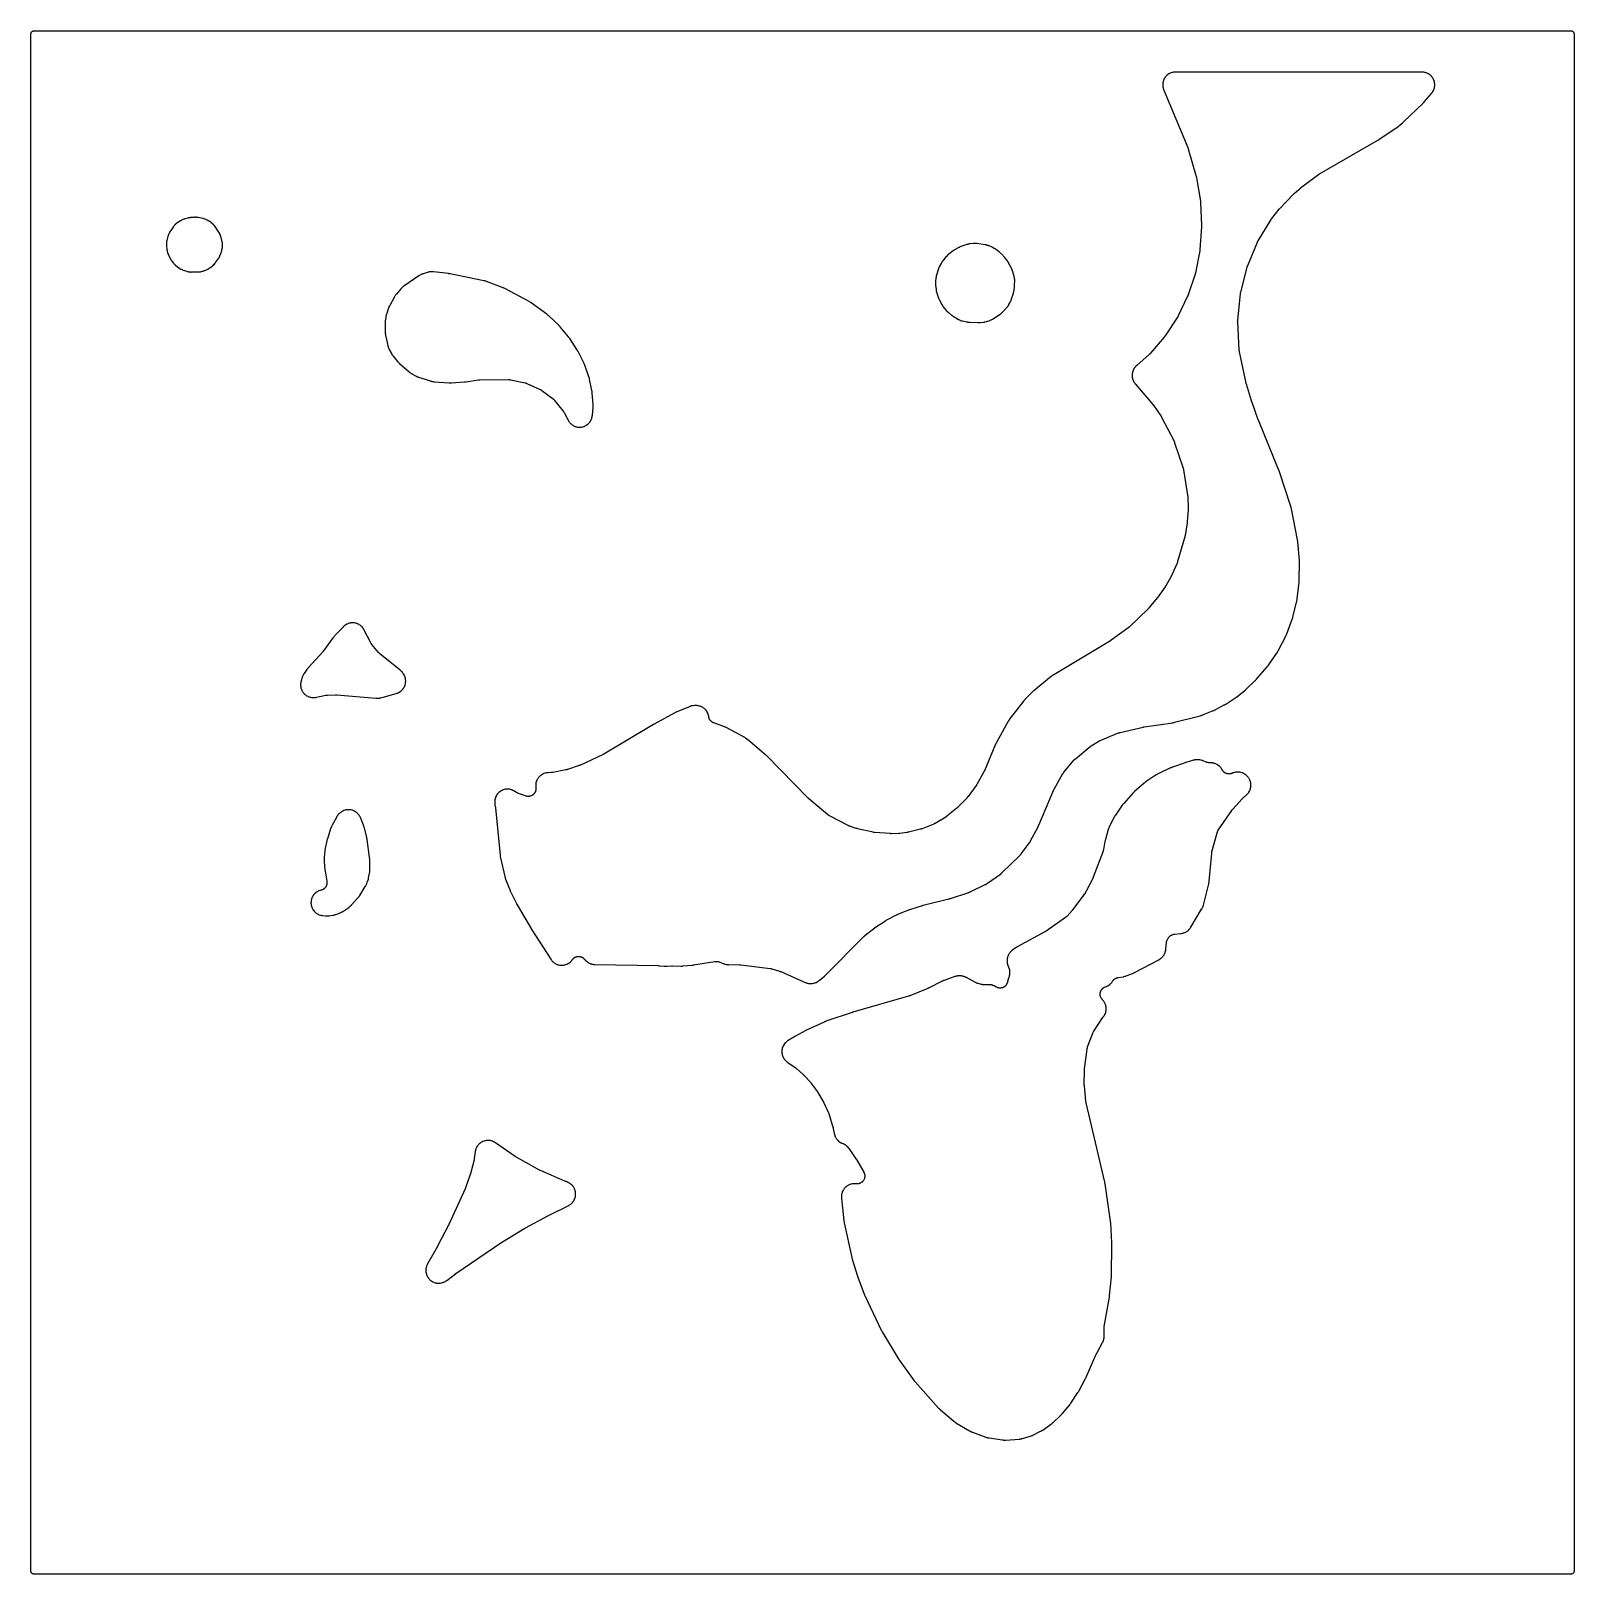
# Model space of a CAD drawing. Header units: millimetres. Extents: x 0 to 300, y 0 to 300.
import ezdxf

# ---------------------------------------------------------------- set-up
doc = ezdxf.new("R2010")
doc.units = ezdxf.units.MM
doc.layers.add('CUT', color=7, linetype='CONTINUOUS')

msp = doc.modelspace()

# ---------------------------------------------------------------- linework, layer by layer
at = {"layer": 'CUT'}
for points in [[(-0.0162, 299.6918), (0.009, 299.745), (0.0392, 299.7954), (0.0743, 299.8427), (0.1137, 299.8863), (0.1573, 299.9257), (0.2046, 299.9608), (0.255, 299.991), (0.3082, 300.0162), (0.3635, 300.036), (0.4206, 300.0503), (0.4788, 300.0589), (0.5522, 300.0625), (1.4375, 300.0625), (2.5547, 300.0625), (298.5102, 300.0625), (299.3955, 300.0625), (299.469, 300.0589), (299.5271, 300.0503), (299.5842, 300.036), (299.6396, 300.0162), (299.6927, 299.991), (299.7432, 299.9608), (299.7904, 299.9257), (299.834, 299.8863), (299.8735, 299.8427), (299.9085, 299.7954), (299.9387, 299.745), (299.9639, 299.6918), (299.9837, 299.6365), (299.998, 299.5794), (300.0066, 299.5212), (300.0102, 299.4478), (300.0102, 298.5625), (300.0102, 1.4375), (300.0102, 0.5522), (300.0066, 0.4788), (299.998, 0.4206), (299.9837, 0.3635), (299.9639, 0.3082), (299.9387, 0.255), (299.9085, 0.2046), (299.8735, 0.1573), (299.834, 0.1137), (299.7904, 0.0743), (299.7432, 0.0392), (299.6927, 0.009), (299.6396, -0.0162), (299.5842, -0.036), (299.5271, -0.0503), (299.469, -0.0589), (299.3955, -0.0625), (298.5102, -0.0625), (1.4375, -0.0625), (0.5522, -0.0625), (0.4788, -0.0589), (0.4206, -0.0503), (0.3635, -0.036), (0.3082, -0.0162), (0.255, 0.009), (0.2046, 0.0392), (0.1573, 0.0743), (0.1137, 0.1137), (0.0743, 0.1573), (0.0392, 0.2046), (0.009, 0.255), (-0.0162, 0.3082), (-0.036, 0.3635), (-0.0503, 0.4206), (-0.0589, 0.4788), (-0.0625, 0.5522), (-0.0625, 1.4375), (-0.0625, 298.5625), (-0.0625, 299.4478), (-0.0589, 299.5212), (-0.0503, 299.5794), (-0.036, 299.6365)], [(90.1735, 149.5834), (90.176, 149.569), (90.247, 149.1995), (90.249, 149.189), (90.2534, 149.1646), (90.2552, 149.1541), (90.2573, 149.1413), (90.259, 149.1308), (90.2628, 149.1062), (90.2644, 149.0957), (90.2662, 149.0836), (90.2676, 149.073), (90.2708, 149.0484), (90.2722, 149.0378), (90.2737, 149.0249), (90.2749, 149.0144), (90.2775, 148.9897), (90.2786, 148.9791), (91.1581, 139.7608), (91.1604, 139.741), (91.177, 139.6124), (91.1799, 139.5926), (91.206, 139.4321), (91.2096, 139.4124), (91.2347, 139.2852), (91.2389, 139.2657), (92.0842, 135.6255), (92.0894, 135.6049), (92.1254, 135.4715), (92.1313, 135.4511), (92.1823, 135.2855), (92.189, 135.2653), (92.2343, 135.1348), (92.2417, 135.1148), (93.1175, 132.8561), (93.1225, 132.8437), (93.1558, 132.7634), (93.161, 132.7511), (93.205, 132.6511), (93.2105, 132.639), (93.2473, 132.5602), (93.2531, 132.5481), (94.333, 130.3637), (94.3376, 130.3545), (94.3705, 130.2908), (94.3757, 130.281), (94.4181, 130.2023), (94.4234, 130.1928), (94.458, 130.1312), (94.4638, 130.1212), (97.2771, 125.3432), (97.28, 125.3382), (97.3008, 125.3038), (97.304, 125.2985), (97.3303, 125.2559), (97.3335, 125.2507), (97.3546, 125.2172), (97.358, 125.2118), (101.0198, 119.5371), (101.028, 119.5248), (101.0817, 119.4458), (101.0902, 119.4338), (101.1236, 119.3871), (101.1414, 119.3636), (101.2586, 119.216), (101.2974, 119.1718), (101.4267, 119.0382), (101.4696, 118.998), (101.6113, 118.8778), (101.658, 118.842), (101.8109, 118.7361), (101.8608, 118.7051), (102.0233, 118.6147), (102.076, 118.5887), (102.2466, 118.5147), (102.3016, 118.4939), (102.4786, 118.437), (102.5354, 118.4217), (102.7171, 118.3824), (102.7751, 118.3727), (102.9597, 118.3514), (103.0184, 118.3475), (103.2043, 118.3443), (103.2631, 118.3461), (103.4484, 118.3611), (103.5067, 118.3688), (103.6897, 118.4018), (103.7469, 118.4151), (103.9258, 118.4659), (103.9815, 118.4848), (104.1545, 118.5529), (104.2081, 118.5771), (104.3736, 118.6618), (104.4246, 118.6911), (104.581, 118.7916), (104.6288, 118.8258), (104.7747, 118.9411), (104.8189, 118.9798), (104.9528, 119.1088), (104.9931, 119.1517), (105.1136, 119.2932), (105.1495, 119.3398), (105.191, 119.3995), (105.2168, 119.4347), (105.2657, 119.4982), (105.3222, 119.5647), (105.362, 119.6071), (105.4248, 119.6679), (105.4685, 119.7063), (105.5369, 119.7606), (105.5841, 119.7946), (105.6574, 119.8421), (105.7077, 119.8713), (105.7853, 119.9115), (105.8382, 119.9357), (105.9193, 119.9681), (105.9742, 119.9871), (106.0581, 120.0115), (106.1147, 120.025), (106.2005, 120.0412), (106.2581, 120.0492), (106.3451, 120.057), (106.4032, 120.0593), (106.4906, 120.0587), (106.5487, 120.0554), (106.6355, 120.0462), (106.693, 120.0373), (106.7786, 120.0198), (106.8349, 120.0054), (106.9184, 119.9796), (106.9731, 119.9598), (107.0537, 119.9261), (107.1062, 119.901), (107.1831, 119.8597), (107.2329, 119.8297), (107.3055, 119.781), (107.3521, 119.7463), (107.4196, 119.6909), (107.4627, 119.6518), (107.5245, 119.5901), (107.5784, 119.5308), (107.6069, 119.4978), (107.6399, 119.4578), (107.6492, 119.4468), (107.7104, 119.376), (107.7199, 119.3652), (107.7577, 119.3236), (107.7775, 119.3028), (107.9079, 119.1722), (107.9505, 119.1335), (108.0909, 119.0177), (108.137, 118.9832), (108.2878, 118.8813), (108.337, 118.8514), (108.4968, 118.7645), (108.5487, 118.7395), (108.7161, 118.6682), (108.7701, 118.6483), (108.9436, 118.5934), (108.9993, 118.5788), (109.1773, 118.5408), (109.2341, 118.5315), (109.4174, 118.5105), (109.446, 118.5079), (109.5021, 118.5042), (109.5165, 118.5034), (109.61, 118.4994), (109.6244, 118.499), (121.9186, 118.2752), (121.9385, 118.2746), (121.985, 118.2727), (122.0049, 118.2717), (122.0292, 118.2702), (122.0491, 118.2687), (122.0954, 118.2648), (122.1153, 118.2628), (123.0991, 118.1573), (123.1132, 118.156), (123.1967, 118.149), (123.1987, 118.1488), (123.2009, 118.1487), (123.2048, 118.1483), (123.219, 118.1473), (123.2679, 118.1444), (123.2742, 118.144), (123.2966, 118.1432), (123.3024, 118.143), (123.4863, 118.1407), (123.5146, 118.141), (123.5648, 118.1428), (123.5699, 118.1429), (123.5778, 118.1433), (123.584, 118.1436), (123.597, 118.1444), (123.6759, 118.149), (123.69, 118.15), (124.5058, 118.2169), (124.5283, 118.2185), (124.5808, 118.2215), (124.6033, 118.2225), (124.6306, 118.2233), (124.6531, 118.2238), (124.7057, 118.2241), (124.7282, 118.224), (126.3067, 118.1953), (126.3225, 118.1952), (126.4254, 118.196), (126.4412, 118.1964), (126.5703, 118.2008), (126.5861, 118.2016), (126.6888, 118.2078), (126.7046, 118.209), (128.5189, 118.3679), (128.5297, 118.3689), (128.6048, 118.3769), (128.6163, 118.3782), (128.7097, 118.3899), (128.721, 118.3915), (128.7946, 118.4021), (128.8067, 118.404), (132.9313, 119.0873), (132.9777, 119.0938), (133.0631, 119.1034), (133.1566, 119.109), (133.219, 119.1095), (133.3126, 119.1054), (133.3747, 119.0994), (133.4674, 119.0855), (133.5285, 119.0731), (133.6192, 119.0497), (133.7011, 119.0239), (133.7455, 119.0087), (134.6971, 118.6541), (134.7132, 118.6483), (134.8185, 118.6125), (134.8348, 118.6072), (134.8985, 118.5875), (134.9315, 118.5783), (135.1443, 118.5256), (135.2115, 118.513), (135.4289, 118.4849), (135.463, 118.4815), (135.5296, 118.4767), (135.5466, 118.4757), (135.6577, 118.4709), (135.6748, 118.4705), (137.7565, 118.4403), (137.7685, 118.44), (137.7965, 118.4393), (137.8085, 118.4388), (137.8231, 118.4382), (137.8351, 118.4377), (137.8631, 118.4361), (137.875, 118.4354), (137.8888, 118.4345), (137.9008, 118.4336), (137.9287, 118.4313), (137.9406, 118.4303), (137.9552, 118.4289), (137.9672, 118.4277), (137.995, 118.4246), (138.0069, 118.4233), (143.7116, 117.7286), (143.7213, 117.7274), (143.7362, 117.7254), (143.7608, 117.7218), (143.7938, 117.7165), (143.823, 117.7113), (143.8461, 117.7068), (143.8592, 117.7041), (143.8641, 117.7031), (143.8925, 117.6966), (143.9555, 117.6813), (143.993, 117.6712), (144.0056, 117.6676), (144.0149, 117.6648), (145.5027, 117.2146), (145.5162, 117.2104), (145.5477, 117.2003), (145.5612, 117.1959), (145.5776, 117.1904), (145.591, 117.1858), (145.6222, 117.1747), (145.6355, 117.1698), (145.6508, 117.1641), (145.664, 117.1591), (145.6949, 117.147), (145.708, 117.1418), (145.724, 117.1352), (145.7371, 117.1297), (145.7676, 117.1167), (145.7805, 117.1111), (150.4816, 115.0123), (150.4955, 115.0063), (150.5864, 114.9685), (150.6004, 114.9629), (150.6555, 114.9415), (150.6841, 114.9313), (150.8683, 114.8704), (150.9267, 114.8544), (151.1135, 114.813), (151.1732, 114.8029), (151.3633, 114.7806), (151.4237, 114.7765), (151.6151, 114.7735), (151.6756, 114.7755), (151.8663, 114.7918), (151.9263, 114.7999), (152.1144, 114.8353), (152.1732, 114.8495), (152.3568, 114.9036), (152.4139, 114.9236), (152.5911, 114.996), (152.6459, 115.0217), (152.8149, 115.1115), (152.8669, 115.1426), (153.0282, 115.2505), (153.0529, 115.268), (153.1003, 115.3033), (153.1124, 115.3125), (153.1898, 115.3732), (153.2016, 115.3827), (154.2284, 116.2311), (154.2396, 116.2406), (154.3121, 116.3036), (154.3231, 116.3134), (154.4121, 116.3946), (154.4229, 116.4047), (154.4922, 116.4711), (154.5027, 116.4815), (161.9676, 124.0005), (161.9769, 124.0098), (161.9989, 124.0313), (162.0084, 124.0404), (162.0201, 124.0515), (162.0297, 124.0605), (162.0523, 124.0813), (162.062, 124.0902), (162.0733, 124.1003), (162.0832, 124.109), (162.1064, 124.1292), (162.1164, 124.1378), (162.1287, 124.1482), (162.1388, 124.1566), (162.1626, 124.1761), (162.1729, 124.1844), (164.0137, 125.6483), (164.0222, 125.655), (164.042, 125.6704), (164.0506, 125.6769), (164.061, 125.6848), (164.0697, 125.6913), (164.0899, 125.7062), (164.0986, 125.7125), (164.1086, 125.7198), (164.1174, 125.726), (164.138, 125.7405), (164.1468, 125.7466), (164.1577, 125.754), (164.1666, 125.76), (164.1875, 125.774), (164.1965, 125.7799), (166.0802, 127.0037), (166.089, 127.0093), (166.1095, 127.0223), (166.1183, 127.0278), (166.1291, 127.0345), (166.138, 127.0399), (166.1587, 127.0524), (166.1677, 127.0577), (166.178, 127.0637), (166.187, 127.0689), (166.208, 127.0809), (166.2171, 127.086), (166.2282, 127.0922), (166.2373, 127.0972), (166.2586, 127.1087), (166.2678, 127.1136), (168.2791, 128.1704), (168.2895, 128.1757), (168.3137, 128.1881), (168.3241, 128.1933), (168.3369, 128.1996), (168.3474, 128.2047), (168.372, 128.2164), (168.3825, 128.2213), (168.3947, 128.2269), (168.4053, 128.2318), (168.4302, 128.2428), (168.4409, 128.2475), (168.4539, 128.2531), (168.4647, 128.2577), (168.4898, 128.2681), (168.5006, 128.2725), (170.6718, 129.14), (170.6778, 129.1424), (170.692, 129.1479), (170.6981, 129.1503), (170.7128, 129.1559), (170.7203, 129.1587), (170.7378, 129.1653), (170.7454, 129.168), (170.7541, 129.1712), (170.7617, 129.1739), (170.7794, 129.1802), (170.787, 129.1828), (170.791, 129.1841), (170.8, 129.1872), (170.8211, 129.1941), (170.8301, 129.1971), (173.298, 129.9841), (173.3037, 129.9859), (173.317, 129.99), (173.3227, 129.9918), (173.3361, 129.9958), (173.3431, 129.9979), (173.3594, 130.0027), (173.3663, 130.0048), (173.3744, 130.0071), (173.3815, 130.0091), (173.3979, 130.0136), (173.4049, 130.0156), (173.4085, 130.0165), (173.4168, 130.0187), (173.4364, 130.0238), (173.4447, 130.0259), (178.4579, 131.2731), (178.4683, 131.2758), (178.5403, 131.2951), (178.5514, 131.2981), (178.6408, 131.3239), (178.6516, 131.3272), (178.7219, 131.3489), (178.7334, 131.3525), (182.2873, 132.5293), (182.3053, 132.5356), (182.4213, 132.5781), (182.4391, 132.585), (182.5829, 132.6429), (182.6004, 132.6503), (182.7135, 132.7002), (182.7308, 132.7081), (185.5135, 134.0406), (185.5248, 134.0461), (185.5974, 134.0828), (185.6085, 134.0885), (185.6518, 134.1115), (185.6736, 134.1237), (185.8141, 134.206), (185.8354, 134.2191), (185.8766, 134.2456), (185.887, 134.2525), (185.9545, 134.298), (185.9648, 134.3051), (188.4441, 136.0511), (188.4531, 136.0576), (188.5155, 136.1032), (188.5247, 136.1101), (188.565, 136.1409), (188.5842, 136.1561), (188.7014, 136.2533), (188.7192, 136.2686), (188.7496, 136.2958), (188.7578, 136.3033), (188.8137, 136.3554), (188.8227, 136.3639), (192.1739, 139.6156), (192.183, 139.6246), (192.2412, 139.6835), (192.2501, 139.6927), (192.2844, 139.7289), (192.3015, 139.7478), (192.4102, 139.873), (192.4266, 139.8926), (192.4576, 139.9316), (192.4655, 139.9416), (192.5158, 140.0076), (192.5234, 140.0178), (194.0436, 142.1014), (194.0559, 142.1188), (194.1334, 142.2335), (194.1451, 142.2513), (194.2372, 142.3985), (194.2482, 142.4168), (194.3175, 142.5367), (194.3278, 142.5553), (195.7803, 145.2899), (195.7863, 145.3016), (195.8249, 145.3782), (195.8307, 145.3901), (195.877, 145.4873), (195.8825, 145.4993), (195.9177, 145.5776), (195.923, 145.5897), (198.773, 152.3254), (198.7782, 152.3375), (198.7905, 152.3655), (198.7959, 152.3774), (198.8026, 152.392), (198.8081, 152.4039), (198.8213, 152.4315), (198.827, 152.4433), (198.8337, 152.4569), (198.8396, 152.4686), (198.8535, 152.4959), (198.8596, 152.5075), (198.8671, 152.5217), (198.8733, 152.5332), (198.8881, 152.5601), (198.8945, 152.5716), (200.6252, 155.6161), (200.6301, 155.6247), (200.6379, 155.638), (200.651, 155.6598), (200.669, 155.6888), (200.6855, 155.7142), (200.6989, 155.7342), (200.7066, 155.7456), (200.7095, 155.7498), (200.7268, 155.774), (200.7663, 155.8272), (200.7906, 155.8585), (200.7991, 155.8689), (200.8054, 155.8766), (202.7912, 158.2661), (202.798, 158.2741), (202.8085, 158.2865), (202.8262, 158.3067), (202.8504, 158.3334), (202.8722, 158.3568), (202.8899, 158.375), (202.9001, 158.3853), (202.9039, 158.3891), (202.9265, 158.4109), (202.9777, 158.4585), (203.009, 158.4863), (203.0198, 158.4955), (203.0278, 158.5022), (205.8253, 160.8166), (205.8381, 160.8269), (205.8681, 160.8509), (205.8811, 160.861), (205.897, 160.8732), (205.9101, 160.8831), (205.941, 160.9059), (205.9543, 160.9156), (205.9696, 160.9265), (205.9831, 160.9359), (206.0148, 160.9576), (206.0285, 160.9667), (206.0452, 160.9777), (206.0591, 160.9866), (206.0915, 161.0071), (206.1055, 161.0158), (207.5786, 161.9087), (207.5846, 161.9123), (207.5987, 161.9207), (207.6013, 161.9222), (207.629, 161.9379), (207.685, 161.9684), (207.7044, 161.9786), (207.7318, 161.9918), (207.8051, 162.0254), (207.8368, 162.0392), (211.4245, 163.5186), (211.4313, 163.5213), (211.4472, 163.5277), (211.4502, 163.5289), (211.481, 163.5405), (211.5434, 163.5628), (211.565, 163.5701), (211.5952, 163.5792), (211.676, 163.6017), (211.7108, 163.6106), (216.1837, 164.6633), (216.193, 164.6654), (216.2149, 164.6703), (216.2243, 164.6724), (216.2356, 164.6748), (216.245, 164.6767), (216.2668, 164.6811), (216.2761, 164.683), (216.287, 164.685), (216.2964, 164.6868), (216.3183, 164.6907), (216.3277, 164.6924), (216.3393, 164.6943), (216.3487, 164.6959), (216.3707, 164.6993), (216.3802, 164.7008), (221.9498, 165.5203), (221.9652, 165.5228), (222.0652, 165.5402), (222.0805, 165.543), (222.2055, 165.5681), (222.2207, 165.5714), (222.3197, 165.594), (222.3349, 165.5976), (227.2995, 166.8665), (227.3186, 166.8717), (227.4424, 166.9078), (227.4614, 166.9136), (227.6151, 166.9639), (227.6338, 166.9704), (227.7549, 167.0146), (227.7735, 167.0217), (229.7172, 167.8036), (229.7311, 167.8094), (229.8213, 167.8484), (229.8351, 167.8545), (229.9471, 167.9063), (229.9607, 167.9128), (230.0489, 167.9563), (230.0623, 167.9631), (231.9681, 168.9632), (231.98, 168.9697), (232.0569, 169.0123), (232.0687, 169.0189), (232.164, 169.0746), (232.1756, 169.0815), (232.2505, 169.1276), (232.262, 169.1348), (234.0397, 170.283), (234.0527, 170.2916), (234.136, 170.3485), (234.1487, 170.3574), (234.2515, 170.4316), (234.2639, 170.4409), (234.3442, 170.502), (234.3565, 170.5116), (236.0153, 171.8449), (236.0254, 171.8531), (236.0902, 171.9076), (236.1001, 171.9161), (236.18, 171.9862), (236.1897, 171.9949), (236.2521, 172.0522), (236.2616, 172.0611), (237.9446, 173.6731), (237.9544, 173.6827), (238.0174, 173.746), (238.027, 173.7558), (238.1044, 173.837), (238.1138, 173.8471), (238.1739, 173.9132), (238.183, 173.9234), (240.3183, 176.3812), (240.3296, 176.3946), (240.4016, 176.4825), (240.4125, 176.4962), (240.4996, 176.6091), (240.51, 176.6231), (240.5768, 176.7151), (240.5869, 176.7294), (242.3144, 179.2615), (242.3243, 179.2766), (242.3875, 179.3754), (242.397, 179.3908), (242.4725, 179.5172), (242.4815, 179.5328), (242.5386, 179.6353), (242.5472, 179.6512), (243.9542, 182.3648), (243.9627, 182.3817), (244.0158, 182.4925), (244.0237, 182.5097), (244.0859, 182.6508), (244.0932, 182.6682), (244.1392, 182.7822), (244.146, 182.7998), (245.2024, 185.6733), (245.208, 185.6892), (245.2428, 185.7929), (245.248, 185.8089), (245.288, 185.9403), (245.2927, 185.9564), (245.3217, 186.0619), (245.3259, 186.0782), (246.0749, 189.1382), (246.0789, 189.1558), (246.1034, 189.2703), (246.1069, 189.288), (246.1332, 189.4326), (246.1361, 189.4504), (246.1536, 189.5662), (246.1561, 189.5841), (246.5502, 192.8556), (246.5518, 192.8714), (246.5615, 192.9743), (246.5628, 192.9902), (246.5714, 193.1196), (246.5723, 193.1355), (246.5764, 193.2387), (246.5769, 193.2546), (246.6244, 196.683), (246.6245, 196.6984), (246.6233, 196.7985), (246.6229, 196.8139), (246.6182, 196.9395), (246.6174, 196.9548), (246.6111, 197.0547), (246.6099, 197.0701), (246.2895, 200.6691), (246.2879, 200.6848), (246.2761, 200.7865), (246.2741, 200.8021), (246.256, 200.9294), (246.2536, 200.945), (246.2365, 201.046), (246.2337, 201.0615), (245.0501, 207.0899), (245.0462, 207.108), (245.0195, 207.2251), (245.0151, 207.2431), (244.977, 207.389), (244.972, 207.4068), (244.9381, 207.522), (244.9326, 207.5397), (242.6484, 214.4997), (242.6452, 214.5091), (242.6226, 214.5742), (242.6191, 214.5842), (242.5895, 214.6649), (242.5858, 214.6747), (242.5614, 214.738), (242.5573, 214.7483), (238.6366, 224.3611), (238.6319, 224.3727), (238.6271, 224.3847), (238.6255, 224.3888), (238.6217, 224.3986), (238.62, 224.4028), (238.6181, 224.4078), (238.6165, 224.412), (238.6127, 224.4219), (238.6113, 224.4256), (238.6083, 224.4337), (238.6041, 224.4452), (238.6022, 224.4503), (237.3266, 227.9786), (237.3217, 227.9925), (237.3167, 228.0068), (237.315, 228.0116), (237.3109, 228.0234), (237.3092, 228.0284), (237.3073, 228.0343), (237.3056, 228.0393), (237.3016, 228.0512), (237.3002, 228.0556), (237.2971, 228.0652), (237.2928, 228.0789), (237.2909, 228.085), (236.2806, 231.3572), (236.2776, 231.3672), (236.2707, 231.3905), (236.2678, 231.4005), (236.2644, 231.4126), (236.2616, 231.4226), (236.2553, 231.4459), (236.2526, 231.456), (236.2496, 231.4675), (236.2471, 231.4776), (236.2413, 231.5011), (236.2389, 231.5112), (236.236, 231.5235), (236.2337, 231.5337), (236.2284, 231.5573), (236.2262, 231.5674), (234.9431, 237.6726), (234.9417, 237.6793), (234.9386, 237.695), (234.938, 237.6979), (234.9325, 237.7284), (234.9225, 237.7896), (234.9193, 237.8107), (234.916, 237.8401), (234.9085, 237.9183), (234.906, 237.9519), (234.5895, 243.4585), (234.5891, 243.4657), (234.5883, 243.4826), (234.5882, 243.4857), (234.5873, 243.5183), (234.5866, 243.5838), (234.5868, 243.6063), (234.588, 243.6375), (234.5931, 243.7202), (234.596, 243.7556), (235.1216, 248.9598), (235.1223, 248.9668), (235.1241, 248.9831), (235.1244, 248.9861), (235.1285, 249.0174), (235.1378, 249.0801), (235.1413, 249.1016), (235.1472, 249.1312), (235.1643, 249.2096), (235.1723, 249.243), (236.4401, 254.1332), (236.4442, 254.1486), (236.4541, 254.1842), (236.4585, 254.1995), (236.464, 254.2179), (236.4686, 254.233), (236.4797, 254.2681), (236.4846, 254.2832), (236.4904, 254.3004), (236.4956, 254.3153), (236.508, 254.3501), (236.5134, 254.365), (236.5202, 254.383), (236.5259, 254.3978), (236.5395, 254.4321), (236.5454, 254.4468), (238.4242, 258.9612), (238.4269, 258.9676), (238.4333, 258.9826), (238.4344, 258.9853), (238.4474, 259.0141), (238.4744, 259.0714), (238.4839, 259.0909), (238.4981, 259.1175), (238.5371, 259.1874), (238.5544, 259.217), (241.0734, 263.3534), (241.0806, 263.365), (241.0976, 263.392), (241.105, 263.4035), (241.114, 263.4174), (241.1215, 263.4287), (241.1393, 263.4551), (241.147, 263.4663), (241.1559, 263.4792), (241.1638, 263.4903), (241.1823, 263.5161), (241.1903, 263.5271), (241.2002, 263.5405), (241.2084, 263.5514), (241.2278, 263.5766), (241.2361, 263.5874), (242.6395, 265.3654), (242.6464, 265.374), (242.6626, 265.3939), (242.6695, 265.4024), (242.6781, 265.4128), (242.6852, 265.4212), (242.7018, 265.4408), (242.709, 265.4491), (242.7174, 265.4587), (242.7246, 265.4669), (242.7418, 265.4861), (242.7492, 265.4942), (242.7582, 265.5042), (242.7657, 265.5122), (242.7833, 265.531), (242.7909, 265.5389), (245.4278, 268.2798), (245.4329, 268.2851), (245.4447, 268.2972), (245.4499, 268.3024), (245.4622, 268.3148), (245.4685, 268.3211), (245.4834, 268.3358), (245.4898, 268.342), (245.4972, 268.3492), (245.5037, 268.3554), (245.5189, 268.3698), (245.5254, 268.3759), (245.5289, 268.3792), (245.5367, 268.3863), (245.5549, 268.4029), (245.5628, 268.41), (246.9038, 269.5985), (246.9114, 269.6051), (246.9291, 269.6205), (246.9368, 269.6271), (246.9458, 269.6348), (246.9534, 269.6411), (246.9712, 269.6558), (246.9788, 269.6621), (246.9877, 269.6693), (246.9955, 269.6755), (247.0137, 269.6899), (247.0215, 269.6961), (247.0311, 269.7035), (247.039, 269.7096), (247.0575, 269.7236), (247.0655, 269.7295), (250.3032, 272.1233), (250.3136, 272.1309), (250.338, 272.1484), (250.3485, 272.1558), (250.3614, 272.1648), (250.372, 272.172), (250.3969, 272.1888), (250.4076, 272.196), (250.42, 272.2041), (250.4308, 272.211), (250.4562, 272.2271), (250.4671, 272.2339), (250.4805, 272.2422), (250.4915, 272.2488), (250.5173, 272.2642), (250.5284, 272.2707), (261.8289, 278.7744), (261.8375, 278.7795), (261.8976, 278.8154), (261.9069, 278.821), (261.981, 278.8672), (261.9899, 278.8729), (262.0478, 278.9104), (262.0573, 278.9166), (265.2152, 281.0471), (265.2252, 281.054), (265.2901, 281.0997), (265.3, 281.1069), (265.3803, 281.1659), (265.3901, 281.1733), (265.453, 281.2216), (265.4627, 281.2291), (266.592, 282.133), (266.6024, 282.1416), (266.6697, 282.1979), (266.6799, 282.2067), (266.7627, 282.2792), (266.7727, 282.2883), (266.8373, 282.3475), (266.8472, 282.3568), (270.6617, 286.0181), (270.6726, 286.0289), (270.7427, 286.0996), (270.7533, 286.1106), (270.839, 286.2017), (270.8493, 286.213), (270.9157, 286.2872), (270.9257, 286.2988), (272.2808, 287.8953), (272.2902, 287.9067), (272.3508, 287.9818), (272.3599, 287.9934), (272.3952, 288.0394), (272.4127, 288.0634), (272.5208, 288.2197), (272.552, 288.2701), (272.6429, 288.4341), (272.6691, 288.4874), (272.7433, 288.6596), (272.7641, 288.7151), (272.8209, 288.8938), (272.8361, 288.9511), (272.8751, 289.1346), (272.8845, 289.1931), (272.9052, 289.3795), (272.9088, 289.4387), (272.9109, 289.6262), (272.9087, 289.6854), (272.8923, 289.8722), (272.8842, 289.931), (272.8495, 290.1152), (272.8357, 290.1729), (272.7829, 290.3529), (272.7634, 290.4089), (272.6932, 290.5827), (272.6682, 290.6365), (272.5812, 290.8026), (272.5511, 290.8537), (272.448, 291.0104), (272.413, 291.0582), (272.295, 291.2039), (272.2554, 291.2481), (272.1236, 291.3815), (272.0799, 291.4216), (271.9355, 291.5412), (271.8881, 291.5768), (271.7326, 291.6816), (271.6818, 291.7123), (271.5168, 291.8013), (271.4633, 291.8268), (271.2902, 291.8991), (271.2344, 291.9192), (271.0551, 291.974), (270.9976, 291.9885), (270.8138, 292.0254), (270.7551, 292.0342), (270.5659, 292.0529), (270.5363, 292.0551), (270.4785, 292.058), (270.4637, 292.0585), (270.3673, 292.0609), (270.3525, 292.0611), (222.5651, 292.0611), (222.5503, 292.0609), (222.4544, 292.0586), (222.4397, 292.058), (222.3821, 292.0552), (222.3527, 292.053), (222.1644, 292.0344), (222.106, 292.0257), (221.923, 291.9892), (221.8658, 291.9749), (221.6873, 291.9206), (221.6317, 291.9006), (221.4594, 291.8291), (221.406, 291.8038), (221.2416, 291.7156), (221.191, 291.6852), (221.036, 291.5813), (220.9886, 291.5461), (220.8446, 291.4275), (220.8009, 291.3878), (220.6692, 291.2556), (220.6297, 291.2117), (220.5116, 291.0672), (220.4766, 291.0198), (220.3733, 290.8644), (220.3431, 290.8137), (220.2555, 290.6489), (220.2304, 290.5954), (220.1595, 290.4228), (220.1398, 290.3672), (220.0862, 290.1885), (220.072, 290.1312), (220.0362, 289.948), (220.0278, 289.8896), (220.0102, 289.7039), (220.0075, 289.6449), (220.0082, 289.4583), (220.0113, 289.3994), (220.0304, 289.2137), (220.0393, 289.1554), (220.0764, 288.9725), (220.091, 288.9153), (220.1468, 288.7346), (220.1562, 288.7066), (220.1758, 288.6524), (220.181, 288.6386), (220.216, 288.5492), (220.2215, 288.5356), (224.9021, 277.3861), (224.9072, 277.3736), (224.9189, 277.3445), (224.9238, 277.332), (224.9297, 277.3167), (224.9345, 277.3041), (224.9453, 277.2747), (224.9499, 277.2621), (224.955, 277.2475), (224.9593, 277.2347), (224.9693, 277.205), (224.9735, 277.1922), (224.9784, 277.1766), (224.9824, 277.1637), (224.9915, 277.1337), (224.9953, 277.1208), (226.5258, 271.7565), (226.5292, 271.7442), (226.537, 271.7154), (226.5402, 271.703), (226.5441, 271.6879), (226.5472, 271.6754), (226.5541, 271.6464), (226.557, 271.634), (226.5602, 271.6196), (226.563, 271.6071), (226.5691, 271.5779), (226.5716, 271.5654), (226.5746, 271.55), (226.577, 271.5375), (226.5823, 271.5081), (226.5845, 271.4955), (227.3339, 266.9728), (227.336, 266.9598), (227.3406, 266.9294), (227.3424, 266.9163), (227.3446, 266.9004), (227.3463, 266.8873), (227.35, 266.8568), (227.3515, 266.8437), (227.3531, 266.8286), (227.3544, 266.8155), (227.3571, 266.7848), (227.3582, 266.7717), (227.3595, 266.7557), (227.3604, 266.7425), (227.3623, 266.7118), (227.363, 266.6986), (227.5734, 262.2275), (227.5739, 262.2143), (227.5749, 262.1835), (227.5752, 262.1703), (227.5755, 262.1542), (227.5756, 262.141), (227.5757, 262.1102), (227.5757, 262.097), (227.5755, 262.0818), (227.5752, 262.0686), (227.5744, 262.0378), (227.574, 262.0246), (227.5733, 262.0085), (227.5727, 261.9953), (227.571, 261.9646), (227.5701, 261.9514), (227.2615, 257.5715), (227.2605, 257.5577), (227.2577, 257.5253), (227.2564, 257.5115), (227.2547, 257.4946), (227.2532, 257.4808), (227.2494, 257.4486), (227.2477, 257.4348), (227.2456, 257.419), (227.2436, 257.4052), (227.2388, 257.3731), (227.2367, 257.3594), (227.2339, 257.3427), (227.2316, 257.329), (227.2258, 257.2971), (227.2233, 257.2834), (226.3885, 253.0324), (226.3856, 253.0182), (226.3786, 252.9852), (226.3754, 252.9711), (226.3715, 252.9539), (226.3681, 252.9399), (226.36, 252.9071), (226.3565, 252.8931), (226.3522, 252.8771), (226.3484, 252.8631), (226.3393, 252.8307), (226.3353, 252.8168), (226.3302, 252.7999), (226.326, 252.7861), (226.3158, 252.7539), (226.3113, 252.7401), (224.9696, 248.7238), (224.9649, 248.7103), (224.9538, 248.6786), (224.9489, 248.6651), (224.9428, 248.6487), (224.9377, 248.6353), (224.9256, 248.604), (224.9203, 248.5906), (224.9141, 248.5754), (224.9085, 248.5621), (224.8954, 248.5313), (224.8897, 248.5181), (224.8826, 248.5021), (224.8766, 248.489), (224.8625, 248.4586), (224.8564, 248.4456), (223.0236, 244.6527), (223.0171, 244.6395), (223.0016, 244.6088), (222.9949, 244.5957), (222.9865, 244.5798), (222.9796, 244.5668), (222.9631, 244.5366), (222.956, 244.5237), (222.9476, 244.509), (222.9403, 244.4963), (222.9228, 244.4667), (222.9153, 244.454), (222.9059, 244.4387), (222.8981, 244.4262), (222.8797, 244.3972), (222.8717, 244.3848), (220.4758, 240.7364), (220.4679, 240.7247), (220.4495, 240.6975), (220.4414, 240.6859), (220.4315, 240.6718), (220.4234, 240.6603), (220.404, 240.6337), (220.3956, 240.6224), (220.3859, 240.6094), (220.3774, 240.5982), (220.3572, 240.5722), (220.3485, 240.5611), (220.3377, 240.5477), (220.3288, 240.5368), (220.3079, 240.5114), (220.2988, 240.5006), (217.6353, 237.3795), (217.6249, 237.3675), (217.6003, 237.3398), (217.5897, 237.328), (217.5766, 237.3137), (217.5658, 237.3021), (217.5403, 237.2752), (217.5292, 237.2638), (217.5165, 237.2508), (217.5053, 237.2396), (217.4788, 237.2136), (217.4674, 237.2026), (217.4533, 237.1893), (217.4417, 237.1785), (217.4144, 237.1535), (217.4025, 237.1428), (214.9566, 234.9838), (214.9456, 234.9739), (214.8755, 234.9089), (214.8648, 234.8988), (214.8237, 234.8587), (214.8031, 234.8376), (214.6746, 234.6996), (214.6367, 234.6546), (214.5239, 234.5067), (214.4906, 234.4582), (214.3928, 234.2999), (214.3644, 234.2484), (214.2826, 234.0813), (214.2593, 234.0272), (214.1943, 233.8529), (214.1765, 233.7969), (214.1288, 233.617), (214.1166, 233.5595), (214.0868, 233.3759), (214.0802, 233.3174), (214.0685, 233.1317), (214.0677, 233.0729), (214.0743, 232.887), (214.0793, 232.8284), (214.104, 232.644), (214.1147, 232.5861), (214.1574, 232.4051), (214.1737, 232.3485), (214.2339, 232.1725), (214.2557, 232.1178), (214.3329, 231.9486), (214.3599, 231.8963), (214.4533, 231.7354), (214.4853, 231.686), (214.5955, 231.533), (214.6132, 231.5095), (214.6491, 231.4646), (214.6584, 231.4532), (214.72, 231.3797), (214.7249, 231.3739), (214.7419, 231.3541), (214.7468, 231.3484), (218.0767, 227.4094), (218.0833, 227.4015), (218.0986, 227.3829), (218.1051, 227.3749), (218.113, 227.3652), (218.1194, 227.3571), (218.1343, 227.3382), (218.1407, 227.3301), (218.1479, 227.3207), (218.1541, 227.3125), (218.1686, 227.2932), (218.1747, 227.285), (218.1822, 227.2748), (218.1882, 227.2665), (218.2022, 227.2469), (218.2082, 227.2385), (219.6322, 225.2018), (219.6407, 225.1894), (219.6603, 225.1604), (219.6686, 225.1479), (219.6786, 225.1325), (219.6867, 225.1198), (219.7054, 225.0901), (219.7132, 225.0773), (219.7221, 225.0626), (219.7298, 225.0497), (219.7474, 225.0193), (219.7549, 225.0063), (219.7638, 224.9903), (219.771, 224.9771), (219.7876, 224.9462), (219.7946, 224.9329), (222.2184, 220.2385), (222.2216, 220.2322), (222.229, 220.2176), (222.2304, 220.2149), (222.2442, 220.1862), (222.2708, 220.1283), (222.2796, 220.1083), (222.2908, 220.0801), (222.3193, 220.0047), (222.3309, 219.9721), (223.9942, 215.0015), (223.9971, 214.9926), (224.0016, 214.9788), (224.0086, 214.9559), (224.0176, 214.9254), (224.0252, 214.898), (224.0309, 214.8762), (224.034, 214.8637), (224.0351, 214.859), (224.0414, 214.8318), (224.0543, 214.7711), (224.0612, 214.7345), (224.0633, 214.7221), (224.0648, 214.7129), (224.8506, 209.7623), (224.8527, 209.7484), (224.8574, 209.7159), (224.8592, 209.702), (224.8614, 209.6849), (224.8631, 209.671), (224.8667, 209.6384), (224.8681, 209.6244), (224.8697, 209.6083), (224.8709, 209.5943), (224.8735, 209.5616), (224.8745, 209.5475), (224.8756, 209.5304), (224.8764, 209.5164), (224.8779, 209.4836), (224.8785, 209.4695), (224.9544, 207.1269), (224.9547, 207.1156), (224.9552, 207.0893), (224.9553, 207.078), (224.9554, 207.0642), (224.9555, 207.0529), (224.9553, 207.0265), (224.9552, 207.0153), (224.955, 207.0023), (224.9547, 206.991), (224.9539, 206.9647), (224.9535, 206.9534), (224.9529, 206.9396), (224.9523, 206.9283), (224.9509, 206.902), (224.9502, 206.8908), (224.7962, 204.6288), (224.7954, 204.6185), (224.7935, 204.5943), (224.7926, 204.584), (224.7915, 204.5714), (224.7904, 204.5611), (224.788, 204.537), (224.7868, 204.5267), (224.7855, 204.5148), (224.7842, 204.5045), (224.7812, 204.4805), (224.7799, 204.4702), (224.7781, 204.4576), (224.7766, 204.4473), (224.7731, 204.4234), (224.7715, 204.4131), (224.3703, 201.9307), (224.368, 201.9171), (224.3623, 201.8854), (224.3598, 201.8719), (224.3566, 201.8554), (224.3539, 201.8418), (224.3473, 201.8103), (224.3444, 201.7968), (224.3409, 201.7814), (224.3378, 201.7679), (224.3302, 201.7367), (224.3269, 201.7233), (224.3227, 201.707), (224.3191, 201.6936), (224.3106, 201.6626), (224.3069, 201.6493), (222.9159, 196.8639), (222.9115, 196.8491), (222.9008, 196.8148), (222.8962, 196.8001), (222.8903, 196.7823), (222.8854, 196.7677), (222.8736, 196.7338), (222.8684, 196.7193), (222.8624, 196.7027), (222.8569, 196.6883), (222.844, 196.6548), (222.8383, 196.6405), (222.8313, 196.6231), (222.8254, 196.6088), (222.8113, 196.5758), (222.8051, 196.5617), (221.8513, 194.4242), (221.8472, 194.4152), (221.8376, 194.3943), (221.8334, 194.3854), (221.8283, 194.3745), (221.8241, 194.3657), (221.814, 194.345), (221.8097, 194.3362), (221.8046, 194.326), (221.8001, 194.3172), (221.7896, 194.2968), (221.7851, 194.2881), (221.7795, 194.2774), (221.7748, 194.2688), (221.7639, 194.2486), (221.7592, 194.2399), (220.5903, 192.1368), (220.5848, 192.1271), (220.572, 192.1046), (220.5664, 192.095), (220.5595, 192.0833), (220.5538, 192.0737), (220.5404, 192.0515), (220.5346, 192.0421), (220.5278, 192.0312), (220.5219, 192.0218), (220.5079, 192), (220.5019, 191.9906), (220.4944, 191.9793), (220.4883, 191.97), (220.4737, 191.9485), (220.4675, 191.9394), (219.0816, 189.9397), (219.0761, 189.932), (219.0634, 189.914), (219.0579, 189.9063), (219.0512, 189.897), (219.0456, 189.8894), (219.0325, 189.8717), (219.0268, 189.8641), (219.0202, 189.8554), (219.0145, 189.8479), (219.001, 189.8305), (218.9952, 189.8231), (218.9881, 189.814), (218.9822, 189.8067), (218.9683, 189.7895), (218.9624, 189.7822), (217.4097, 187.9008), (217.401, 187.8904), (217.3805, 187.8663), (217.3716, 187.856), (217.3607, 187.8436), (217.3517, 187.8335), (217.3304, 187.81), (217.3213, 187.8), (217.3106, 187.7886), (217.3013, 187.7788), (217.2794, 187.7559), (217.2699, 187.7462), (217.2583, 187.7345), (217.2487, 187.7249), (217.2261, 187.7028), (217.2163, 187.6933), (213.4602, 184.1215), (213.4496, 184.1115), (213.4244, 184.0884), (213.4136, 184.0786), (213.4003, 184.0667), (213.3893, 184.0571), (213.3634, 184.0348), (213.3523, 184.0253), (213.3394, 184.0146), (213.3281, 184.0053), (213.3015, 183.9839), (213.2901, 183.9748), (213.276, 183.9638), (213.2644, 183.9549), (213.2372, 183.9343), (213.2254, 183.9256), (210.0184, 181.5861), (210.0104, 181.5803), (209.9915, 181.5668), (209.9834, 181.5611), (209.9735, 181.5542), (209.9653, 181.5486), (209.9462, 181.5356), (209.938, 181.5301), (209.9285, 181.5238), (209.9202, 181.5183), (209.9008, 181.5057), (209.8924, 181.5004), (209.8822, 181.4939), (209.8738, 181.4887), (209.8541, 181.4765), (209.8457, 181.4714), (198.8235, 174.8321), (198.8062, 174.8213), (198.6949, 174.7489), (198.6779, 174.7375), (198.5414, 174.642), (198.5249, 174.63), (198.4188, 174.5503), (198.4026, 174.5378), (194.9417, 171.7484), (194.9275, 171.7365), (194.8363, 171.6582), (194.8224, 171.646), (194.711, 171.5442), (194.6975, 171.5315), (194.6113, 171.4477), (194.5982, 171.4346), (193.211, 170.0014), (193.1993, 169.9889), (193.1244, 169.907), (193.1131, 169.8943), (193.0221, 169.7888), (193.0111, 169.7758), (192.941, 169.6897), (192.9304, 169.6763), (190.1902, 166.1105), (190.1837, 166.1019), (190.1388, 166.0413), (190.1322, 166.0322), (190.1036, 165.992), (190.0902, 165.9723), (190.009, 165.8481), (189.9968, 165.8286), (189.9763, 165.7946), (189.9709, 165.7853), (189.9337, 165.7207), (189.9278, 165.7102), (187.6973, 161.6512), (187.6903, 161.638), (187.6457, 161.5519), (187.639, 161.5386), (187.5858, 161.4291), (187.5794, 161.4156), (187.5392, 161.3274), (187.5332, 161.3137), (185.3396, 156.168), (185.3347, 156.1568), (185.3231, 156.1305), (185.318, 156.1193), (185.3118, 156.1056), (185.3065, 156.0945), (185.2942, 156.0685), (185.2888, 156.0574), (185.2826, 156.0447), (185.2771, 156.0337), (185.264, 156.0082), (185.2584, 155.9972), (185.2514, 155.9839), (185.2455, 155.9731), (185.2318, 155.9479), (185.2258, 155.9371), (183.8708, 153.5282), (183.864, 153.5162), (183.8478, 153.4884), (183.8408, 153.4766), (183.8321, 153.4622), (183.8249, 153.4505), (183.8078, 153.4232), (183.8005, 153.4116), (183.7919, 153.3983), (183.7843, 153.3868), (183.7665, 153.3601), (183.7587, 153.3487), (183.7492, 153.3348), (183.7413, 153.3236), (183.7226, 153.2974), (183.7145, 153.2862), (182.1564, 151.1708), (182.1477, 151.1593), (182.1273, 151.1324), (182.1185, 151.121), (182.1076, 151.1072), (182.0985, 151.0959), (182.0772, 151.0697), (182.068, 151.0586), (182.0574, 151.0459), (182.048, 151.0349), (182.0259, 151.0094), (182.0163, 150.9986), (182.0045, 150.9855), (181.9948, 150.9748), (181.9719, 150.9501), (181.962, 150.9396), (180.2068, 149.105), (180.1972, 149.0952), (180.1746, 149.0723), (180.1649, 149.0625), (180.1529, 149.0508), (180.143, 149.0412), (180.1197, 149.019), (180.1097, 149.0096), (180.0981, 148.9988), (180.0879, 148.9895), (180.0639, 148.9681), (180.0536, 148.959), (180.0409, 148.9479), (180.0305, 148.939), (180.0059, 148.9183), (179.9953, 148.9095), (178.0702, 147.3366), (178.0648, 147.3323), (178.0522, 147.3221), (178.0498, 147.3203), (178.025, 147.3011), (177.9745, 147.2636), (177.957, 147.251), (177.9321, 147.2343), (177.8653, 147.1913), (177.8362, 147.1734), (175.7518, 145.9426), (175.7457, 145.939), (175.7315, 145.9308), (175.7288, 145.9292), (175.7011, 145.914), (175.6448, 145.8841), (175.6253, 145.8742), (175.5978, 145.8613), (175.5242, 145.8286), (175.4924, 145.8152), (173.2208, 144.9088), (173.2066, 144.9033), (173.1734, 144.8907), (173.1591, 144.8854), (173.1419, 144.8792), (173.1276, 144.8742), (173.0943, 144.8629), (173.08, 144.8581), (173.0634, 144.8528), (173.049, 144.8482), (173.0152, 144.838), (173.0007, 144.8337), (172.9829, 144.8286), (172.9684, 144.8246), (172.9342, 144.8154), (172.9196, 144.8116), (170.5671, 144.2235), (170.554, 144.2203), (170.5234, 144.2132), (170.5102, 144.2102), (170.4942, 144.2067), (170.481, 144.2039), (170.4501, 144.1976), (170.4369, 144.1951), (170.4217, 144.1922), (170.4084, 144.1898), (170.3774, 144.1845), (170.3641, 144.1823), (170.3479, 144.1798), (170.3345, 144.1778), (170.3034, 144.1734), (170.29, 144.1716), (168.9194, 143.9992), (168.9092, 143.998), (168.8854, 143.9953), (168.8751, 143.9942), (168.8626, 143.9929), (168.8524, 143.9919), (168.8285, 143.9897), (168.8182, 143.9889), (168.8064, 143.9879), (168.7961, 143.9872), (168.7722, 143.9855), (168.7619, 143.9849), (168.7494, 143.9842), (168.7391, 143.9837), (168.7151, 143.9826), (168.7048, 143.9822), (167.311, 143.9353), (167.2988, 143.935), (167.2705, 143.9344), (167.2584, 143.9342), (167.2436, 143.9341), (167.2314, 143.9341), (167.2031, 143.9343), (167.191, 143.9345), (167.177, 143.9348), (167.1649, 143.9351), (167.1366, 143.9361), (167.1245, 143.9365), (167.1097, 143.9372), (167.0976, 143.9379), (167.0693, 143.9396), (167.0572, 143.9404), (163.9749, 144.1697), (163.9681, 144.1702), (163.9522, 144.1715), (163.9492, 144.1718), (163.9184, 144.1749), (163.8568, 144.1823), (163.8356, 144.1852), (163.8064, 144.1901), (163.7293, 144.2047), (163.6963, 144.2115), (160.6417, 144.9075), (160.6304, 144.9101), (160.6042, 144.9165), (160.5929, 144.9193), (160.5794, 144.9227), (160.5683, 144.9256), (160.5424, 144.9326), (160.5314, 144.9356), (160.5186, 144.9392), (160.5075, 144.9424), (160.4818, 144.9501), (160.4707, 144.9534), (160.4573, 144.9576), (160.4463, 144.9611), (160.4208, 144.9694), (160.4099, 144.973), (159.0931, 145.4188), (159.0864, 145.4211), (159.0709, 145.4265), (159.068, 145.4275), (159.0381, 145.4386), (158.9785, 145.4619), (158.9582, 145.4702), (158.9304, 145.4827), (158.8573, 145.5174), (158.8262, 145.5328), (155.2269, 147.4102), (155.216, 147.416), (155.2015, 147.4238), (155.1591, 147.4482), (155.0896, 147.4907), (155.0592, 147.5101), (155.0297, 147.5308), (154.9638, 147.5788), (154.9251, 147.6087), (154.9123, 147.6191), (154.9029, 147.6269), (151.1642, 150.7645), (151.1559, 150.7716), (151.1365, 150.7883), (151.1282, 150.7955), (151.1182, 150.8043), (151.11, 150.8116), (151.0911, 150.8287), (151.083, 150.8361), (151.0738, 150.8447), (151.0658, 150.8521), (151.0472, 150.8697), (151.0394, 150.8773), (151.0298, 150.8866), (151.022, 150.8943), (151.0039, 150.9123), (150.9962, 150.9201), (143.0988, 158.9788), (143.089, 158.9886), (143.0248, 159.0511), (143.0149, 159.0606), (142.9325, 159.1372), (142.9223, 159.1465), (142.8554, 159.206), (142.8449, 159.2151), (139.2556, 162.2606), (139.2438, 162.2703), (139.1663, 162.3327), (139.1543, 162.3422), (139.1068, 162.3784), (139.082, 162.3964), (138.9182, 162.5089), (138.8925, 162.5256), (138.8416, 162.5568), (138.8284, 162.5647), (138.7424, 162.6145), (138.729, 162.622), (135.2555, 164.5177), (135.2461, 164.5227), (135.1801, 164.5572), (135.1703, 164.5622), (135.1266, 164.584), (135.1054, 164.5941), (134.9718, 164.6544), (134.951, 164.6634), (134.9146, 164.6782), (134.9047, 164.6821), (134.8361, 164.7086), (134.8249, 164.7128), (132.7432, 165.4697), (132.7019, 165.4859), (132.6268, 165.5175), (132.5467, 165.5559), (132.4947, 165.5841), (132.4188, 165.6302), (132.3699, 165.6634), (132.2989, 165.7168), (132.2534, 165.7547), (132.1881, 165.8148), (132.1466, 165.857), (132.0874, 165.9233), (132.0503, 165.9693), (131.998, 166.0411), (131.9656, 166.0906), (131.9206, 166.1672), (131.8932, 166.2196), (131.856, 166.3003), (131.834, 166.3551), (131.8049, 166.4391), (131.7883, 166.4959), (131.7677, 166.5823), (131.7518, 166.6671), (131.7479, 166.6896), (131.7467, 166.6973), (131.7442, 166.7115), (131.7105, 166.893), (131.6973, 166.949), (131.647, 167.124), (131.6285, 167.1785), (131.5617, 167.3479), (131.538, 167.4004), (131.4553, 167.5625), (131.4267, 167.6125), (131.3288, 167.766), (131.2955, 167.813), (131.1834, 167.9564), (131.1458, 168), (131.0204, 168.132), (130.9788, 168.1718), (130.8413, 168.2912), (130.7961, 168.3268), (130.6478, 168.4324), (130.5993, 168.4636), (130.4416, 168.5545), (130.3904, 168.5808), (130.2247, 168.6562), (130.1712, 168.6775), (129.9991, 168.7367), (129.9438, 168.7528), (129.7667, 168.7952), (129.7101, 168.8059), (129.5299, 168.8311), (129.4725, 168.8364), (129.2881, 168.8443), (129.2593, 168.8449), (129.1801, 168.8445), (129.1728, 168.8444), (129.1065, 168.8432), (129.0905, 168.843), (129.0844, 168.8429), (128.9826, 168.8421), (128.9492, 168.8409), (128.7367, 168.8274), (128.6709, 168.8195), (128.4669, 168.7836), (128.4028, 168.7687), (128.2003, 168.7096), (128.1689, 168.6995), (128.1083, 168.6781), (128.0929, 168.6724), (127.993, 168.6341), (127.9777, 168.628), (125.5206, 167.6071), (125.506, 167.6009), (125.4122, 167.5589), (125.3978, 167.5523), (125.2814, 167.4965), (125.2672, 167.4895), (125.1757, 167.4427), (125.1617, 167.4353), (121.1417, 165.2431), (121.137, 165.2405), (121.1045, 165.2224), (121.0995, 165.2196), (121.0593, 165.1967), (121.0544, 165.1939), (121.0228, 165.1754), (121.0176, 165.1724), (111.3133, 159.3937), (111.3035, 159.388), (111.2807, 159.3747), (111.2708, 159.3691), (111.2588, 159.3624), (111.2488, 159.3569), (111.2256, 159.3442), (111.2157, 159.3389), (111.2041, 159.3328), (111.1941, 159.3275), (111.1706, 159.3154), (111.1604, 159.3103), (111.1481, 159.3042), (111.1379, 159.2992), (111.1141, 159.2877), (111.1038, 159.2829), (106.7974, 157.2745), (106.7861, 157.2693), (106.7595, 157.2574), (106.7481, 157.2523), (106.7341, 157.2463), (106.7226, 157.2414), (106.6957, 157.2302), (106.6841, 157.2255), (106.6708, 157.2201), (106.6592, 157.2156), (106.632, 157.2051), (106.6203, 157.2007), (106.606, 157.1954), (106.5943, 157.1912), (106.5668, 157.1815), (106.555, 157.1774), (104.2592, 156.4029), (104.2445, 156.3981), (104.2101, 156.3871), (104.1953, 156.3825), (104.1772, 156.3771), (104.1623, 156.3728), (104.1275, 156.363), (104.1126, 156.359), (104.0954, 156.3545), (104.0804, 156.3507), (104.0453, 156.3421), (104.0303, 156.3386), (104.0119, 156.3344), (103.9967, 156.3311), (103.9614, 156.3238), (103.9462, 156.3208), (101.4157, 155.84), (101.4068, 155.8383), (101.3928, 155.8358), (101.3698, 155.832), (101.3388, 155.8272), (101.3113, 155.8235), (101.2894, 155.8208), (101.2768, 155.8194), (101.2722, 155.8189), (101.2449, 155.8164), (101.1843, 155.8117), (101.148, 155.8097), (101.1356, 155.8092), (101.1265, 155.809), (100.5907, 155.7951), (100.5758, 155.7946), (100.4792, 155.7897), (100.4644, 155.7887), (100.4064, 155.7844), (100.3768, 155.7814), (100.1876, 155.7576), (100.1289, 155.7473), (99.9455, 155.7054), (99.8882, 155.6893), (99.7098, 155.6295), (99.6544, 155.6078), (99.4828, 155.5306), (99.4298, 155.5036), (99.2668, 155.4098), (99.2167, 155.3776), (99.0637, 155.2681), (99.0171, 155.2311), (98.8757, 155.107), (98.833, 155.0655), (98.7046, 154.928), (98.6662, 154.8826), (98.552, 154.733), (98.5183, 154.684), (98.4195, 154.5238), (98.3908, 154.4717), (98.3084, 154.3026), (98.285, 154.2479), (98.2198, 154.0714), (98.2019, 154.0146), (98.1544, 153.8326), (98.1423, 153.7743), (98.1131, 153.5885), (98.1068, 153.5293), (98.0962, 153.3414), (98.0958, 153.2819), (98.1038, 153.094), (98.1093, 153.0347), (98.1265, 152.9138), (98.1317, 152.8702), (98.1392, 152.79), (98.143, 152.7023), (98.1428, 152.6439), (98.1381, 152.5562), (98.1321, 152.498), (98.1189, 152.4112), (98.1073, 152.3539), (98.0857, 152.2688), (98.0686, 152.2129), (98.0388, 152.1303), (98.0163, 152.0764), (97.9786, 151.9971), (97.9509, 151.9455), (97.9057, 151.8703), (97.8731, 151.8217), (97.8208, 151.7512), (97.7837, 151.7061), (97.7247, 151.641), (97.6833, 151.5997), (97.6183, 151.5407), (97.5731, 151.5036), (97.5026, 151.4513), (97.454, 151.4187), (97.3788, 151.3735), (97.3272, 151.3459), (97.2479, 151.3082), (97.194, 151.2857), (97.1114, 151.2559), (97.0555, 151.2388), (96.9703, 151.2172), (96.913, 151.2056), (96.8262, 151.1924), (96.7681, 151.1865), (96.6804, 151.1818), (96.6219, 151.1816), (96.5342, 151.1855), (96.476, 151.1909), (96.3891, 151.2034), (96.3317, 151.2145), (96.2464, 151.2353), (96.1692, 151.2582), (96.1275, 151.2717), (95.7265, 151.4124), (95.5181, 151.4855), (95.1648, 151.6094), (94.7792, 151.7447), (94.7707, 151.7478), (94.7668, 151.7492), (94.7462, 151.7567), (94.6974, 151.7763), (94.697, 151.7764), (94.6149, 151.8122), (94.5788, 151.8289), (94.5752, 151.8307), (94.5553, 151.841), (94.5399, 151.8489), (94.4612, 151.8918), (94.4155, 151.9185), (94.3969, 151.9301), (94.3857, 151.9372), (94.3737, 151.945), (94.0263, 152.169), (94.0139, 152.1767), (93.933, 152.2261), (93.9205, 152.2336), (93.8712, 152.2621), (93.8456, 152.276), (93.6794, 152.3616), (93.6264, 152.3857), (93.4551, 152.4538), (93.3999, 152.4727), (93.2228, 152.5238), (93.166, 152.5372), (92.9848, 152.5709), (92.927, 152.5788), (92.7434, 152.5947), (92.6851, 152.5969), (92.5008, 152.595), (92.4426, 152.5915), (92.2593, 152.5717), (92.2017, 152.5626), (92.0212, 152.525), (91.9648, 152.5104), (91.7888, 152.4555), (91.7341, 152.4355), (91.5642, 152.3638), (91.5117, 152.3385), (91.3496, 152.2507), (91.2998, 152.2204), (91.147, 152.1173), (91.1003, 152.0823), (90.9583, 151.9648), (90.9152, 151.9255), (90.7853, 151.7948), (90.7462, 151.7515), (90.6296, 151.6088), (90.5949, 151.5619), (90.4927, 151.4085), (90.4627, 151.3585), (90.3758, 151.1959), (90.3509, 151.1432), (90.2802, 150.9729), (90.2605, 150.9181), (90.2066, 150.7418), (90.1923, 150.6852), (90.1559, 150.5045), (90.1471, 150.4469), (90.1284, 150.2635), (90.1253, 150.2053), (90.1244, 150.021), (90.127, 149.9627), (90.1442, 149.7766), (90.1476, 149.7476), (90.1556, 149.6913), (90.1579, 149.6769)], [(26.3103, 258.3307), (26.3117, 258.314), (26.3838, 257.5747), (26.3853, 257.5612), (26.3958, 257.4739), (26.3976, 257.4605), (26.4051, 257.4081), (26.4095, 257.3814), (26.4419, 257.211), (26.4543, 257.1583), (26.5013, 256.9938), (26.5184, 256.9424), (26.5808, 256.7805), (26.5911, 256.7555), (26.6124, 256.7071), (26.6179, 256.6948), (26.655, 256.615), (26.6609, 256.6028), (27.0988, 255.7148), (27.1054, 255.7019), (27.149, 255.6186), (27.1559, 255.6058), (27.1833, 255.5564), (27.1979, 255.5315), (27.2969, 255.3717), (27.3127, 255.3474), (27.3448, 255.3009), (27.3531, 255.2891), (27.4083, 255.2129), (27.4169, 255.2013), (27.5952, 254.9674), (27.6034, 254.9568), (27.658, 254.8884), (27.6665, 254.878), (27.7002, 254.8377), (27.7179, 254.8174), (27.8343, 254.6901), (27.8723, 254.6521), (27.9996, 254.5358), (28.0199, 254.5181), (28.0603, 254.4844), (28.0707, 254.4759), (28.1391, 254.4214), (28.1497, 254.4131), (28.7034, 253.9917), (28.7166, 253.9819), (28.8033, 253.9195), (28.8168, 253.9101), (28.8699, 253.8741), (28.8976, 253.8564), (29.0782, 253.7479), (29.1363, 253.7172), (29.3277, 253.6291), (29.3579, 253.6162), (29.4176, 253.5926), (29.433, 253.5868), (29.5334, 253.5502), (29.5489, 253.5448), (30.2488, 253.3115), (30.2615, 253.3074), (30.3441, 253.2819), (30.3569, 253.2781), (30.4069, 253.2639), (30.4327, 253.2571), (30.5987, 253.2177), (30.651, 253.2078), (30.8176, 253.1836), (30.8705, 253.1782), (31.0409, 253.1688), (31.0675, 253.1679), (31.1195, 253.1673), (31.1328, 253.1673), (31.2193, 253.1683), (31.2326, 253.1686), (32.703, 253.2174), (32.7167, 253.218), (32.8057, 253.223), (32.8194, 253.224), (32.8728, 253.2282), (32.9001, 253.231), (33.0746, 253.2528), (33.1287, 253.2621), (33.2981, 253.2993), (33.3511, 253.3135), (33.5186, 253.3668), (33.5446, 253.3757), (33.5949, 253.3942), (33.6077, 253.3991), (33.6906, 253.4319), (33.7033, 253.437), (34.0964, 253.6028), (34.1128, 253.61), (34.2191, 253.6586), (34.2353, 253.6663), (34.2982, 253.6974), (34.3299, 253.7143), (34.5327, 253.8301), (34.5633, 253.8488), (34.622, 253.8872), (34.6369, 253.8972), (34.7328, 253.9641), (34.7474, 253.9746), (35.196, 254.3077), (35.2091, 254.3178), (35.2934, 254.3841), (35.3063, 254.3944), (35.3558, 254.4356), (35.3806, 254.4574), (35.5355, 254.6014), (35.5813, 254.6489), (35.7195, 254.8091), (35.7403, 254.8346), (35.7797, 254.8856), (35.7896, 254.8989), (35.8527, 254.9856), (35.8623, 254.9991), (36.3998, 255.7816), (36.4083, 255.7944), (36.4627, 255.8782), (36.4709, 255.8911), (36.5023, 255.9423), (36.5177, 255.9689), (36.6133, 256.1441), (36.6273, 256.1714), (36.6533, 256.2255), (36.6598, 256.2394), (36.7008, 256.3305), (36.7069, 256.3446), (36.8925, 256.7872), (36.8978, 256.8004), (36.9314, 256.8861), (36.9364, 256.8994), (36.9553, 256.9513), (36.9644, 256.9782), (37.0193, 257.1539), (37.0271, 257.1811), (37.041, 257.2347), (37.0445, 257.2484), (37.0656, 257.3381), (37.0687, 257.3519), (37.1627, 257.7972), (37.1653, 257.8104), (37.1815, 257.8967), (37.1839, 257.91), (37.1924, 257.9621), (37.1962, 257.9888), (37.2166, 258.1608), (37.2205, 258.2147), (37.2253, 258.3855), (37.2244, 258.4395), (37.2138, 258.61), (37.208, 258.6637), (37.1817, 258.8349), (37.177, 258.8615), (37.1667, 258.9132), (37.1639, 258.9265), (37.1447, 259.0121), (37.1416, 259.0253), (36.9292, 259.885), (36.9254, 259.8996), (36.8994, 259.9942), (36.8953, 260.0087), (36.8783, 260.0651), (36.8688, 260.0938), (36.8038, 260.276), (36.7806, 260.3318), (36.6976, 260.5065), (36.684, 260.5335), (36.656, 260.5854), (36.6487, 260.5986), (36.6, 260.6837), (36.5924, 260.6968), (35.9723, 261.7212), (35.9644, 261.7339), (35.9121, 261.8158), (35.9038, 261.8283), (35.8712, 261.8767), (35.8538, 261.901), (35.7387, 262.0543), (35.7005, 262.1003), (35.5707, 262.2413), (35.55, 262.2628), (35.5083, 262.3038), (35.4975, 262.3141), (35.4266, 262.3806), (35.4155, 262.3906), (35.0838, 262.686), (35.0713, 262.6968), (34.9892, 262.7659), (34.9764, 262.7764), (34.926, 262.8166), (34.8996, 262.8364), (34.7246, 262.9606), (34.6972, 262.979), (34.6426, 263.0134), (34.6285, 263.022), (34.5361, 263.0767), (34.5218, 263.0849), (34.199, 263.2643), (34.1854, 263.2716), (34.0964, 263.3181), (34.0826, 263.3251), (34.0284, 263.3516), (34.0003, 263.3645), (33.8182, 263.4424), (33.7602, 263.4637), (33.5711, 263.5224), (33.5413, 263.5308), (33.4828, 263.5457), (33.4678, 263.5494), (33.3699, 263.5717), (33.3548, 263.5749), (32.4917, 263.7481), (32.4781, 263.7506), (32.3895, 263.7663), (32.3758, 263.7685), (32.3223, 263.7767), (32.2949, 263.7803), (32.1183, 263.799), (32.063, 263.8023), (31.8855, 263.8047), (31.8578, 263.8044), (31.8037, 263.8026), (31.7899, 263.802), (31.7, 263.797), (31.6862, 263.796), (30.9897, 263.7409), (30.9763, 263.7397), (30.889, 263.7308), (30.8756, 263.7293), (30.8233, 263.7227), (30.7966, 263.7188), (30.6238, 263.6893), (30.5973, 263.6842), (30.5458, 263.673), (30.5326, 263.67), (30.4474, 263.6494), (30.4343, 263.6461), (29.8977, 263.504), (29.8825, 263.4998), (29.784, 263.4709), (29.7689, 263.4662), (29.7103, 263.4473), (29.6805, 263.4369), (29.4914, 263.3648), (29.4337, 263.3392), (29.2532, 263.2477), (29.2254, 263.2327), (29.172, 263.2019), (29.1584, 263.1939), (29.0709, 263.1404), (29.0575, 263.132), (28.4058, 262.7098), (28.3931, 262.7014), (28.3112, 262.6453), (28.2987, 262.6365), (28.2504, 262.6016), (28.2261, 262.5831), (28.0735, 262.4606), (28.0279, 262.42), (27.8905, 262.2845), (27.8493, 262.2395), (27.7247, 262.0887), (27.7058, 262.0647), (27.6702, 262.0168), (27.6613, 262.0045), (27.6041, 261.9234), (27.5954, 261.9108), (26.9646, 260.9663), (26.9574, 260.9553), (26.9116, 260.8833), (26.9046, 260.8721), (26.878, 260.8282), (26.8649, 260.8054), (26.7839, 260.6576), (26.7607, 260.6105), (26.6939, 260.4583), (26.6749, 260.4093), (26.6209, 260.2496), (26.6131, 260.2246), (26.5988, 260.1752), (26.5952, 260.1626), (26.5733, 260.08), (26.57, 260.0673), (26.3805, 259.2872), (26.3768, 259.2708), (26.354, 259.1642), (26.3507, 259.1477), (26.3388, 259.0834), (26.3337, 259.0502), (26.3066, 258.837), (26.3018, 258.7701), (26.2987, 258.5552), (26.2991, 258.5216), (26.3019, 258.4562), (26.3028, 258.4395)], [(175.9542, 249.7437), (175.9562, 249.728), (175.9701, 249.6261), (175.9725, 249.6104), (175.9825, 249.5495), (175.9885, 249.5184), (176.0324, 249.3176), (176.04, 249.2869), (176.0564, 249.2274), (176.0608, 249.2122), (176.0906, 249.1138), (176.0954, 249.0987), (176.3824, 248.2358), (176.3864, 248.224), (176.4136, 248.1478), (176.4179, 248.1361), (176.4351, 248.0906), (176.4444, 248.0675), (176.508, 247.9188), (176.5183, 247.8961), (176.5392, 247.8522), (176.5447, 247.8411), (176.5811, 247.7688), (176.5868, 247.7577), (177.0285, 246.9236), (177.0354, 246.9111), (177.0808, 246.83), (177.088, 246.8176), (177.1165, 246.7695), (177.1316, 246.7453), (177.2338, 246.5901), (177.2501, 246.5666), (177.283, 246.5214), (177.2916, 246.51), (177.3481, 246.4362), (177.357, 246.425), (177.9303, 245.7127), (177.9396, 245.7014), (178.0011, 245.6287), (178.0107, 245.6177), (178.0487, 245.5749), (178.0687, 245.5535), (178.2019, 245.4176), (178.2229, 245.3972), (178.2649, 245.3583), (178.2758, 245.3485), (178.3473, 245.2856), (178.3584, 245.276), (178.9743, 244.7596), (178.985, 244.7509), (179.0549, 244.695), (179.0657, 244.6865), (179.1085, 244.6539), (179.1308, 244.6377), (179.2778, 244.5358), (179.3008, 244.5206), (179.3464, 244.492), (179.3581, 244.4849), (179.435, 244.4391), (179.447, 244.4322), (180.2914, 243.9553), (180.3047, 243.948), (180.3912, 243.9019), (180.4046, 243.895), (180.4573, 243.8687), (180.4846, 243.8559), (180.6617, 243.7782), (180.7181, 243.7567), (180.9021, 243.6972), (180.931, 243.6886), (180.9879, 243.6734), (181.0025, 243.6696), (181.0978, 243.6466), (181.1125, 243.6432), (181.9426, 243.4643), (181.956, 243.4615), (182.0435, 243.4448), (182.057, 243.4423), (182.1097, 243.4335), (182.1369, 243.4295), (182.3136, 243.408), (182.3409, 243.4054), (182.3942, 243.4013), (182.4079, 243.4005), (182.4969, 243.3958), (182.5105, 243.3952), (184.0489, 243.3497), (184.0667, 243.3494), (184.1825, 243.3494), (184.2003, 243.3497), (184.3455, 243.354), (184.3633, 243.3548), (184.4789, 243.3617), (184.4967, 243.363), (185.1931, 243.4253), (185.2113, 243.4272), (185.329, 243.4413), (185.3471, 243.4438), (185.4174, 243.4544), (185.4533, 243.461), (185.685, 243.5106), (185.7204, 243.5193), (185.789, 243.5384), (185.8065, 243.5435), (185.9197, 243.5788), (185.937, 243.5845), (186.2587, 243.6956), (186.2753, 243.7016), (186.3826, 243.7422), (186.399, 243.7487), (186.4626, 243.7749), (186.4948, 243.7893), (186.7011, 243.889), (186.7324, 243.9052), (186.7924, 243.9388), (186.8077, 243.9476), (186.9062, 244.0064), (186.9212, 244.0156), (188.376, 244.9434), (188.3878, 244.9511), (188.4633, 245.0018), (188.4748, 245.0097), (188.5195, 245.0412), (188.5419, 245.0579), (188.6835, 245.168), (188.726, 245.2044), (188.8568, 245.3272), (188.8767, 245.3468), (188.9147, 245.3861), (188.9244, 245.3962), (188.9861, 245.463), (188.9955, 245.4734), (189.7442, 246.3214), (189.7543, 246.3332), (189.8192, 246.4107), (189.8291, 246.4228), (189.8668, 246.4703), (189.8856, 246.4952), (190.0029, 246.6597), (190.0203, 246.6854), (190.0529, 246.7366), (190.0611, 246.7499), (190.1132, 246.8365), (190.1211, 246.8499), (190.3062, 247.1763), (190.3135, 247.1896), (190.3601, 247.277), (190.3672, 247.2905), (190.3938, 247.3437), (190.4068, 247.3713), (190.4865, 247.5525), (190.498, 247.5807), (190.5192, 247.6363), (190.5244, 247.6506), (190.5572, 247.744), (190.5621, 247.7584), (190.9859, 249.0695), (190.9899, 249.0822), (191.0146, 249.1649), (191.0183, 249.1777), (191.032, 249.2278), (191.0385, 249.2535), (191.0769, 249.4219), (191.0822, 249.4479), (191.0915, 249.499), (191.0937, 249.5121), (191.1073, 249.5974), (191.1092, 249.6105), (191.1899, 250.2022), (191.192, 250.2199), (191.2043, 250.3356), (191.2059, 250.3534), (191.217, 250.4989), (191.2181, 250.5167), (191.2234, 250.6328), (191.224, 250.6507), (191.237, 251.4556), (191.2371, 251.4701), (191.2363, 251.5641), (191.2361, 251.5786), (191.2342, 251.6351), (191.2326, 251.664), (191.2177, 251.8489), (191.2103, 251.9063), (191.1777, 252.0889), (191.1719, 252.1173), (191.1593, 252.1724), (191.1559, 252.1864), (191.1327, 252.2776), (191.129, 252.2916), (190.8825, 253.1711), (190.8781, 253.1858), (190.8488, 253.281), (190.8441, 253.2955), (190.8251, 253.3522), (190.8146, 253.381), (190.7416, 253.5661), (190.7297, 253.5943), (190.7049, 253.6488), (190.6984, 253.6626), (190.6549, 253.7522), (190.6481, 253.7659), (190.0216, 254.9766), (190.015, 254.9889), (189.9714, 255.0686), (189.9645, 255.0808), (189.9372, 255.128), (189.9227, 255.1519), (189.8246, 255.3047), (189.8089, 255.3279), (189.7773, 255.3724), (189.7691, 255.3837), (189.7148, 255.4565), (189.7064, 255.4676), (189.2388, 256.0653), (189.226, 256.0811), (189.1411, 256.1823), (189.1278, 256.1977), (189.017, 256.321), (189.0031, 256.3359), (188.9116, 256.4312), (188.8972, 256.4456), (188.3542, 256.9736), (188.3434, 256.9839), (188.2724, 257.0496), (188.2613, 257.0595), (188.2177, 257.0979), (188.1949, 257.117), (188.0436, 257.2374), (188.0199, 257.2553), (187.9727, 257.2892), (187.9605, 257.2977), (187.8805, 257.3522), (187.8681, 257.3604), (187.2804, 257.7395), (187.27, 257.7461), (187.202, 257.788), (187.1915, 257.7943), (187.15, 257.8187), (187.1286, 257.8307), (186.9877, 257.9061), (186.9658, 257.9172), (186.9225, 257.9381), (186.9114, 257.9433), (186.8388, 257.9766), (186.8275, 257.9816), (186.2527, 258.2307), (186.2407, 258.2358), (186.1623, 258.2678), (186.1502, 258.2726), (186.1026, 258.2908), (186.0781, 258.2995), (185.9195, 258.3524), (185.8694, 258.3668), (185.7069, 258.4057), (185.6814, 258.4112), (185.6314, 258.4209), (185.6186, 258.4233), (185.5351, 258.4376), (185.5223, 258.4397), (183.8843, 258.6843), (183.8716, 258.6861), (183.7892, 258.6966), (183.7765, 258.6981), (183.7268, 258.7034), (183.7013, 258.7055), (183.5377, 258.7158), (183.4865, 258.7169), (183.3226, 258.7132), (183.2971, 258.7121), (183.2472, 258.7089), (183.2345, 258.7079), (183.1516, 258.7008), (183.1389, 258.6995), (182.5426, 258.6352), (182.527, 258.6333), (182.4263, 258.6197), (182.4108, 258.6175), (182.3505, 258.6077), (182.3198, 258.602), (182.1212, 258.5593), (182.0908, 258.5519), (182.0318, 258.536), (182.0168, 258.5317), (181.9194, 258.5026), (181.9044, 258.4979), (180.9387, 258.1821), (180.9254, 258.1776), (180.8392, 258.1472), (180.826, 258.1423), (180.7747, 258.1228), (180.7486, 258.1122), (180.5811, 258.0395), (180.5556, 258.0277), (180.5063, 258.0035), (180.4938, 257.9971), (180.4128, 257.9549), (180.4004, 257.9483), (179.513, 257.4594), (179.5014, 257.4529), (179.4266, 257.4095), (179.4151, 257.4027), (179.3708, 257.3756), (179.3484, 257.3612), (179.2049, 257.2647), (179.1832, 257.2494), (179.1414, 257.2185), (179.1308, 257.2105), (179.0624, 257.1575), (179.052, 257.1493), (178.3371, 256.5701), (178.3251, 256.5601), (178.2476, 256.4939), (178.2358, 256.4836), (178.1903, 256.4426), (178.1676, 256.421), (178.0236, 256.2771), (178.002, 256.2543), (177.9611, 256.2088), (177.9508, 256.1971), (177.8846, 256.1196), (177.8746, 256.1076), (177.3017, 255.4003), (177.2932, 255.3896), (177.2386, 255.3189), (177.2303, 255.308), (177.1984, 255.2648), (177.1827, 255.2423), (177.0835, 255.0939), (177.0687, 255.0707), (177.041, 255.0248), (177.034, 255.0129), (176.9896, 254.9355), (176.9829, 254.9235), (176.5594, 254.1441), (176.5526, 254.1312), (176.5096, 254.0471), (176.5031, 254.0341), (176.4784, 253.9829), (176.4664, 253.9564), (176.3927, 253.7825), (176.382, 253.7554), (176.3625, 253.7021), (176.3576, 253.6884), (176.3272, 253.599), (176.3226, 253.5851), (176.0614, 252.7517), (176.0569, 252.7366), (176.0288, 252.6383), (176.0247, 252.6232), (176.0095, 252.5637), (176.0024, 252.5331), (175.9621, 252.3328), (175.9567, 252.3019), (175.9477, 252.2412), (175.9456, 252.2256), (175.9334, 252.1241), (175.9317, 252.1085), (175.8518, 251.2629), (175.8506, 251.2477), (175.8438, 251.1484), (175.8429, 251.1331), (175.8403, 251.0733), (175.8398, 251.0427), (175.8414, 250.8438), (175.8424, 250.8132), (175.8459, 250.7535), (175.847, 250.7382), (175.8554, 250.6391), (175.8569, 250.6238)], [(68.854, 241.2556), (68.8545, 241.2407), (68.8592, 241.1441), (68.8601, 241.1293), (68.8643, 241.0714), (68.8672, 241.0418), (68.8908, 240.85), (68.8951, 240.8205), (68.9051, 240.7633), (68.9078, 240.7487), (68.9267, 240.6539), (68.9298, 240.6393), (69.3278, 238.8724), (69.331, 238.859), (69.3526, 238.7722), (69.3561, 238.7588), (69.3703, 238.707), (69.3782, 238.6806), (69.4326, 238.5127), (69.4519, 238.4612), (69.5215, 238.299), (69.5329, 238.274), (69.5563, 238.2256), (69.5625, 238.2133), (69.6033, 238.1337), (69.6097, 238.1215), (70.0478, 237.3137), (70.0546, 237.3013), (70.1003, 237.2216), (70.1075, 237.2094), (70.1361, 237.1622), (70.1513, 237.1384), (70.2536, 236.9859), (70.2699, 236.9628), (70.3028, 236.9185), (70.3113, 236.9072), (70.3678, 236.8347), (70.3766, 236.8237), (71.2569, 235.7469), (71.2653, 235.7368), (71.3206, 235.6722), (71.3292, 235.6623), (71.3632, 235.6242), (71.3811, 235.6051), (71.4997, 235.4833), (71.5184, 235.465), (71.5556, 235.43), (71.5653, 235.4211), (71.6285, 235.3642), (71.6383, 235.3556), (73.5044, 233.7484), (73.5156, 233.7389), (73.5897, 233.6782), (73.6012, 233.669), (73.6466, 233.6337), (73.6702, 233.6161), (73.8268, 233.5061), (73.8513, 233.4897), (73.8999, 233.459), (73.9124, 233.4513), (73.9946, 233.4021), (74.0073, 233.3947), (74.7574, 232.9706), (74.7707, 232.9633), (74.8576, 232.917), (74.8711, 232.9101), (74.924, 232.8836), (74.9514, 232.8707), (75.1316, 232.7916), (75.1596, 232.7802), (75.2149, 232.7592), (75.2291, 232.754), (75.322, 232.7213), (75.3364, 232.7165), (77.6418, 231.9713), (77.6586, 231.9662), (77.768, 231.9343), (77.7849, 231.9297), (77.8511, 231.9125), (77.8852, 231.9047), (78.1086, 231.8604), (78.1431, 231.8546), (78.2109, 231.8452), (78.2283, 231.8431), (78.3415, 231.8308), (78.359, 231.8291), (81.2476, 231.6009), (81.2583, 231.6002), (81.3335, 231.5956), (81.3448, 231.595), (81.3941, 231.5929), (81.4179, 231.5924), (81.5663, 231.592), (81.5892, 231.5924), (81.6289, 231.5938), (81.6396, 231.5943), (81.714, 231.5983), (81.7261, 231.599), (84.2791, 231.7878), (84.2914, 231.7889), (84.3711, 231.7964), (84.3834, 231.7977), (84.4833, 231.8092), (84.4955, 231.8108), (84.5748, 231.8216), (84.587, 231.8234), (86.9468, 232.1945), (86.9536, 232.1956), (86.9695, 232.1979), (86.9724, 232.1984), (87.0034, 232.2023), (87.0656, 232.2092), (87.087, 232.2113), (87.117, 232.2131), (87.1963, 232.2165), (87.2303, 232.2173), (92.8181, 232.2442), (92.83, 232.2441), (92.846, 232.244), (92.8934, 232.2424), (92.9723, 232.2375), (93.0072, 232.2347), (93.0419, 232.2305), (93.1203, 232.2194), (93.1671, 232.2116), (93.1828, 232.2085), (93.1944, 232.2061), (96.032, 231.6127), (96.044, 231.6102), (96.06, 231.6066), (96.1074, 231.5946), (96.1858, 231.5726), (96.2203, 231.5621), (96.2542, 231.5503), (96.3306, 231.522), (96.3759, 231.5037), (96.391, 231.4972), (96.4022, 231.4922), (98.9689, 230.336), (98.9804, 230.3307), (98.996, 230.3234), (99.0414, 230.3006), (99.1161, 230.2604), (99.1487, 230.2419), (99.1805, 230.2221), (99.2515, 230.1757), (99.2933, 230.1467), (99.3071, 230.1365), (99.3173, 230.1289), (101.4878, 228.481), (101.4952, 228.4753), (101.5065, 228.4665), (101.5251, 228.4518), (101.5497, 228.4316), (101.5712, 228.4134), (101.5742, 228.4107), (101.6107, 228.3771), (101.6592, 228.3299), (101.7035, 228.2835), (101.7337, 228.2495), (101.7582, 228.2208), (101.7659, 228.2114), (101.7717, 228.2042), (103.4382, 226.1211), (103.4444, 226.1133), (103.454, 226.101), (103.4696, 226.0805), (103.4901, 226.0527), (103.5078, 226.0277), (103.5216, 226.0076), (103.5294, 225.9961), (103.5322, 225.9918), (103.5484, 225.9664), (103.5836, 225.9094), (103.6039, 225.8747), (103.6105, 225.8628), (103.6153, 225.854), (104.218, 224.7407), (104.2255, 224.7266), (104.2426, 224.6935), (104.2498, 224.6793), (104.2585, 224.6619), (104.2655, 224.6475), (104.2814, 224.6139), (104.2881, 224.5994), (104.2994, 224.5745), (104.3303, 224.506), (104.334, 224.4979), (104.3684, 224.4245), (104.3817, 224.3978), (104.4701, 224.2312), (104.5003, 224.1806), (104.6033, 224.0255), (104.6382, 223.9781), (104.7559, 223.8338), (104.7954, 223.79), (104.9267, 223.658), (104.9702, 223.6183), (105.1138, 223.4998), (105.161, 223.4646), (105.3155, 223.3607), (105.366, 223.3303), (105.53, 223.2421), (105.5831, 223.2167), (105.755, 223.145), (105.8104, 223.125), (105.9884, 223.0705), (106.0455, 223.056), (106.228, 223.0192), (106.2863, 223.0104), (106.4715, 222.9917), (106.5303, 222.9887), (106.7165, 222.9882), (106.7754, 222.9909), (106.9607, 223.0087), (107.019, 223.0172), (107.2017, 223.053), (107.2589, 223.0672), (107.4372, 223.1208), (107.4927, 223.1405), (107.6649, 223.2113), (107.7182, 223.2364), (107.8827, 223.3238), (107.9332, 223.3539), (108.0883, 223.457), (108.1357, 223.492), (108.2799, 223.6097), (108.3237, 223.6492), (108.4556, 223.7805), (108.4953, 223.8241), (108.6138, 223.9677), (108.649, 224.015), (108.7528, 224.1695), (108.7832, 224.22), (108.8713, 224.384), (108.8966, 224.4372), (108.9683, 224.6091), (108.9882, 224.6645), (109.0427, 224.8425), (109.0571, 224.8996), (109.0944, 225.0847), (109.0995, 225.1137), (109.108, 225.1706), (109.11, 225.1852), (109.122, 225.2802), (109.1236, 225.2948), (109.2773, 226.8209), (109.2785, 226.8344), (109.2853, 226.9221), (109.2862, 226.9356), (109.2891, 226.9884), (109.29, 227.0155), (109.2918, 227.1913), (109.2915, 227.2184), (109.2896, 227.2712), (109.289, 227.2847), (109.2839, 227.3726), (109.283, 227.3861), (109.1029, 229.6296), (109.101, 229.6485), (109.0872, 229.7714), (109.0848, 229.7903), (109.0626, 229.9438), (109.0596, 229.9626), (109.038, 230.0844), (109.0344, 230.1031), (108.57, 232.3147), (108.5656, 232.3339), (108.5351, 232.4586), (108.5301, 232.4777), (108.4867, 232.6328), (108.4811, 232.6518), (108.4424, 232.7742), (108.4362, 232.7929), (107.6444, 235.0404), (107.6377, 235.0586), (107.5922, 235.1757), (107.5849, 235.1936), (107.523, 235.3386), (107.5151, 235.3563), (107.4621, 235.4702), (107.4537, 235.4876), (106.3253, 237.7221), (106.3175, 237.7372), (106.2649, 237.8344), (106.2566, 237.8492), (106.1871, 237.9693), (106.1784, 237.9839), (106.1204, 238.078), (106.1112, 238.0923), (104.7218, 240.2084), (104.7126, 240.2219), (104.652, 240.309), (104.6425, 240.3223), (104.5635, 240.4294), (104.5536, 240.4424), (104.4884, 240.5261), (104.4782, 240.5388), (102.8321, 242.5339), (102.8202, 242.5478), (102.7419, 242.6371), (102.7296, 242.6507), (102.6279, 242.7597), (102.6152, 242.7729), (102.5315, 242.8573), (102.5184, 242.87), (100.6737, 244.6201), (100.6591, 244.6335), (100.5627, 244.7191), (100.5476, 244.732), (100.4232, 244.8354), (100.4077, 244.8478), (100.3058, 244.9268), (100.2899, 244.9387), (97.2185, 247.163), (97.2025, 247.1742), (97.0969, 247.2456), (97.0805, 247.2563), (96.9451, 247.3414), (96.9283, 247.3516), (96.8183, 247.4158), (96.8012, 247.4255), (92.2469, 249.8902), (92.2291, 249.8994), (92.1125, 249.9576), (92.0944, 249.9662), (91.9459, 250.0342), (91.9275, 250.0422), (91.8073, 250.0925), (91.7887, 250.0999), (88.5192, 251.3396), (88.5076, 251.3438), (88.4322, 251.3707), (88.4205, 251.3747), (88.3749, 251.3899), (88.3513, 251.3972), (88.1975, 251.4415), (88.1737, 251.4478), (88.1269, 251.4592), (88.1149, 251.462), (88.0368, 251.4794), (88.0247, 251.4819), (81.4342, 252.8053), (81.4214, 252.8078), (81.3387, 252.8225), (81.326, 252.8247), (81.2217, 252.841), (81.2089, 252.8428), (81.1256, 252.854), (81.1128, 252.8556), (78.2021, 253.1829), (78.187, 253.1844), (78.0884, 253.1929), (78.0732, 253.1941), (78.0139, 253.1977), (77.9834, 253.1988), (77.7883, 253.2008), (77.7275, 253.1984), (77.5358, 253.1809), (77.4755, 253.1723), (77.284, 253.1349), (77.2543, 253.1283), (77.1966, 253.114), (77.1819, 253.1102), (77.0865, 253.0839), (77.0718, 253.0797), (76.1935, 252.8136), (76.1787, 252.809), (76.0835, 252.7774), (76.0689, 252.7724), (76.0122, 252.752), (75.9834, 252.7408), (75.801, 252.6643), (75.7454, 252.6375), (75.5718, 252.5427), (75.5451, 252.5272), (75.4937, 252.4956), (75.4807, 252.4874), (75.3966, 252.4326), (75.3838, 252.424), (72.4345, 250.394), (72.4238, 250.3864), (72.3543, 250.3363), (72.3437, 250.3285), (72.3027, 250.2975), (72.282, 250.2812), (72.1518, 250.1736), (72.1127, 250.1383), (71.9925, 250.0198), (71.9742, 250.0009), (71.9392, 249.9631), (71.9303, 249.9534), (71.8735, 249.8894), (71.8648, 249.8795), (70.9352, 248.7859), (70.9251, 248.7737), (70.8606, 248.6936), (70.8508, 248.6812), (70.8134, 248.632), (70.7948, 248.6064), (70.6789, 248.4366), (70.6618, 248.41), (70.6297, 248.3572), (70.6216, 248.3435), (70.5705, 248.2542), (70.5628, 248.2404), (69.7101, 246.6549), (69.7045, 246.6442), (69.6686, 246.5742), (69.6632, 246.5634), (69.6425, 246.5209), (69.6324, 246.4989), (69.5693, 246.3549), (69.56, 246.3325), (69.5428, 246.2885), (69.5385, 246.2772), (69.5114, 246.2034), (69.5073, 246.192), (69.0706, 244.9256), (69.0659, 244.9115), (69.0366, 244.8192), (69.0323, 244.8049), (69.0161, 244.7491), (69.0085, 244.7202), (68.9638, 244.5319), (68.9577, 244.5027), (68.9471, 244.4455), (68.9445, 244.4309), (68.9293, 244.3352), (68.9271, 244.3205), (68.8376, 243.6535), (68.8362, 243.6425), (68.8273, 243.5657), (68.8261, 243.5543), (68.8213, 243.5038), (68.8194, 243.4795), (68.811, 243.3275), (68.8102, 243.304), (68.8096, 243.2633), (68.8095, 243.2522), (68.8097, 243.1759), (68.8098, 243.1635)], [(52.5104, 172.0861), (52.5302, 172.0307), (52.6012, 171.8588), (52.6263, 171.8056), (52.7137, 171.6414), (52.7439, 171.591), (52.8471, 171.4362), (52.8821, 171.3889), (52.9999, 171.2449), (53.0393, 171.2013), (53.1706, 171.0696), (53.2142, 171.03), (53.3578, 170.9118), (53.405, 170.8767), (53.5595, 170.7731), (53.6099, 170.7428), (53.7738, 170.6548), (53.8269, 170.6296), (53.9986, 170.5581), (54.054, 170.5382), (54.2319, 170.4839), (54.2889, 170.4695), (54.4713, 170.4328), (54.5294, 170.4241), (54.7145, 170.4055), (54.7733, 170.4025), (54.9588, 170.4021), (55.0208, 170.4052), (55.2292, 170.4264), (55.2616, 170.4306), (55.3551, 170.4453), (55.3728, 170.4483), (55.4876, 170.4699), (55.5052, 170.4735), (57.2804, 170.8626), (57.2904, 170.8648), (57.3071, 170.8682), (57.3474, 170.8756), (57.4158, 170.8866), (57.4462, 170.8909), (57.4495, 170.8913), (57.48, 170.8946), (57.549, 170.9009), (57.5899, 170.9037), (57.6069, 170.9045), (57.6171, 170.9049), (59.1405, 170.9564), (59.1543, 170.9568), (59.1866, 170.9574), (59.2004, 170.9575), (59.2173, 170.9576), (59.2311, 170.9575), (59.2633, 170.9571), (59.2772, 170.9569), (59.3016, 170.9562), (59.3154, 170.9557), (59.3477, 170.9543), (59.3615, 170.9536), (59.3783, 170.9526), (59.3921, 170.9517), (59.4243, 170.9493), (59.438, 170.9482), (66.9885, 170.2741), (67.0021, 170.2731), (67.0904, 170.2672), (67.104, 170.2665), (67.1571, 170.2641), (67.1843, 170.2636), (67.3588, 170.2639), (67.4132, 170.2664), (67.5846, 170.2823), (67.6386, 170.2898), (67.8101, 170.3216), (67.8368, 170.3272), (67.8886, 170.3392), (67.9018, 170.3425), (67.9875, 170.3645), (68.0007, 170.368), (70.9369, 171.1933), (70.9506, 171.1974), (71.0399, 171.2248), (71.0536, 171.2291), (71.1068, 171.2469), (71.1338, 171.2566), (71.3055, 171.3232), (71.358, 171.3465), (71.5203, 171.428), (71.5703, 171.4562), (71.724, 171.5529), (71.7711, 171.5857), (71.9149, 171.6967), (71.9587, 171.7339), (72.0912, 171.858), (72.1312, 171.8993), (72.2512, 172.0355), (72.2871, 172.0804), (72.3935, 172.2275), (72.425, 172.2756), (72.5169, 172.4322), (72.5435, 172.4831), (72.62, 172.6478), (72.6417, 172.701), (72.7021, 172.8723), (72.7186, 172.9273), (72.7624, 173.1035), (72.7735, 173.1599), (72.8002, 173.3395), (72.806, 173.3967), (72.8154, 173.578), (72.8156, 173.6355), (72.8076, 173.8169), (72.8023, 173.8741), (72.7771, 174.0539), (72.7663, 174.1103), (72.724, 174.2869), (72.7079, 174.3421), (72.6489, 174.5138), (72.6276, 174.5672), (72.5524, 174.7325), (72.5261, 174.7835), (72.4342, 174.9431), (72.4193, 174.9676), (72.389, 175.0148), (72.3811, 175.0268), (72.3288, 175.1041), (72.3206, 175.1159), (72.2867, 175.1635), (72.2786, 175.1746), (72.2255, 175.2457), (72.2172, 175.2566), (72.1843, 175.2986), (72.167, 175.3197), (72.0529, 175.4526), (72.0155, 175.4923), (71.8898, 175.6142), (71.8698, 175.6328), (71.8298, 175.6682), (71.8195, 175.6771), (71.7517, 175.7344), (71.7411, 175.7431), (67.8216, 178.9065), (67.8131, 178.9134), (67.799, 178.9251), (67.7658, 178.954), (67.7108, 179.0042), (67.6868, 179.0269), (67.6844, 179.0294), (67.6613, 179.0529), (67.6101, 179.1071), (67.5806, 179.1398), (67.5687, 179.1537), (67.5616, 179.1621), (66.2503, 180.7312), (66.2425, 180.7406), (66.2297, 180.7563), (66.2, 180.795), (66.1514, 180.8619), (66.1305, 180.8919), (66.1284, 180.8951), (66.1087, 180.9259), (66.0658, 180.9965), (66.0415, 181.0388), (66.0319, 181.0567), (66.0262, 181.0675), (64.7399, 183.5427), (64.7328, 183.5559), (64.6857, 183.6413), (64.6783, 183.6544), (64.6487, 183.705), (64.6329, 183.7305), (64.5276, 183.8914), (64.4923, 183.9399), (64.3731, 184.0875), (64.3331, 184.1323), (64.1998, 184.2672), (64.1555, 184.3077), (64.0094, 184.4287), (63.9613, 184.4646), (63.8038, 184.5703), (63.7523, 184.6012), (63.5851, 184.6907), (63.5308, 184.7163), (63.3554, 184.7886), (63.2989, 184.8087), (63.1172, 184.8632), (63.0589, 184.8775), (62.8726, 184.9135), (62.8132, 184.9219), (62.6243, 184.9392), (62.5643, 184.9416), (62.3746, 184.9399), (62.3147, 184.9364), (62.1262, 184.9157), (62.0669, 184.9062), (61.8814, 184.8668), (61.8233, 184.8514), (61.6426, 184.7937), (61.5865, 184.7726), (61.4124, 184.6971), (61.3586, 184.6705), (61.193, 184.578), (61.1422, 184.5461), (60.9866, 184.4375), (60.9392, 184.4008), (60.7933, 184.2755), (60.771, 184.2553), (60.7285, 184.215), (60.7177, 184.2045), (60.6487, 184.1356), (60.6382, 184.1249), (59.0643, 182.4731), (59.051, 182.4586), (58.9659, 182.3632), (58.953, 182.3483), (58.8502, 182.2252), (58.8379, 182.2099), (58.7592, 182.1092), (58.7474, 182.0935), (56.853, 179.4959), (56.8457, 179.4861), (56.8285, 179.4632), (56.8211, 179.4535), (56.812, 179.4416), (56.8044, 179.432), (56.7866, 179.4096), (56.779, 179.4), (56.7652, 179.3832), (56.7574, 179.3738), (56.739, 179.3519), (56.7311, 179.3425), (56.7213, 179.3312), (56.7133, 179.322), (56.6943, 179.3006), (56.6861, 179.2915), (53.9241, 176.2607), (53.9114, 176.2463), (53.8304, 176.1516), (53.8182, 176.1368), (53.7205, 176.0148), (53.7087, 175.9996), (53.634, 175.8999), (53.6228, 175.8844), (53.0843, 175.116), (53.0754, 175.1029), (53.0187, 175.0172), (53.0101, 175.0039), (52.9774, 174.9516), (52.9614, 174.9244), (52.8633, 174.7472), (52.8356, 174.6904), (52.7566, 174.5039), (52.7451, 174.4744), (52.7241, 174.4164), (52.7189, 174.4015), (52.6864, 174.3041), (52.6816, 174.289), (52.4976, 173.6837), (52.4935, 173.6696), (52.468, 173.5774), (52.4642, 173.5632), (52.4502, 173.5075), (52.4438, 173.4788), (52.4069, 173.2938), (52.3982, 173.2356), (52.3798, 173.0506), (52.3769, 172.9918), (52.3768, 172.8058), (52.3796, 172.747), (52.3977, 172.5619), (52.4063, 172.5037), (52.4424, 172.3213), (52.4566, 172.2642)], [(146.0988, 100.7315), (146.1191, 100.6749), (146.1923, 100.4995), (146.2182, 100.4452), (146.3087, 100.278), (146.3399, 100.2266), (146.4466, 100.0693), (146.4828, 100.0213), (146.6047, 99.8754), (146.6455, 99.8312), (146.7814, 99.6983), (146.8265, 99.6585), (146.9771, 99.5382), (147.001, 99.52), (147.0541, 99.4818), (147.0639, 99.4749), (147.1303, 99.4291), (147.1353, 99.4257), (148.5257, 98.4871), (148.5383, 98.4785), (148.5673, 98.4582), (148.5797, 98.4494), (148.5946, 98.4385), (148.6069, 98.4295), (148.6352, 98.4082), (148.6473, 98.3989), (148.661, 98.3883), (148.6729, 98.3788), (148.7005, 98.3566), (148.7122, 98.347), (148.7265, 98.3351), (148.738, 98.3253), (148.7649, 98.3021), (148.7763, 98.2921), (150.1068, 97.1044), (150.1154, 97.0966), (150.1355, 97.0782), (150.144, 97.0703), (150.1544, 97.0605), (150.1628, 97.0525), (150.1824, 97.0336), (150.1908, 97.0254), (150.2003, 97.016), (150.2085, 97.0077), (150.2276, 96.9883), (150.2357, 96.98), (150.2456, 96.9697), (150.2536, 96.9612), (150.2722, 96.9413), (150.2801, 96.9327), (151.5655, 95.5203), (151.5742, 95.5107), (151.5942, 95.488), (151.6027, 95.4783), (151.613, 95.4663), (151.6214, 95.4564), (151.6407, 95.4332), (151.649, 95.4231), (151.6583, 95.4116), (151.6664, 95.4015), (151.6851, 95.3777), (151.693, 95.3675), (151.7026, 95.3549), (151.7104, 95.3445), (151.7284, 95.3202), (151.736, 95.3098), (152.864, 93.7404), (152.8697, 93.7325), (152.8827, 93.7139), (152.8883, 93.7059), (152.895, 93.6961), (152.9004, 93.6881), (152.9131, 93.6693), (152.9184, 93.6612), (152.9246, 93.6518), (152.9299, 93.6436), (152.9421, 93.6245), (152.9473, 93.6163), (152.9536, 93.6062), (152.9587, 93.598), (152.9705, 93.5786), (152.9755, 93.5703), (154.0077, 91.8356), (154.0137, 91.8254), (154.0275, 91.8015), (154.0334, 91.7912), (154.0404, 91.7787), (154.0461, 91.7683), (154.0593, 91.744), (154.0649, 91.7336), (154.0712, 91.7216), (154.0767, 91.711), (154.0892, 91.6864), (154.0945, 91.6759), (154.1009, 91.6629), (154.106, 91.6523), (154.1179, 91.6274), (154.1229, 91.6166), (154.9621, 89.7947), (154.9681, 89.7814), (154.9818, 89.7503), (154.9876, 89.737), (154.9945, 89.7206), (155, 89.7072), (155.0127, 89.6757), (155.018, 89.6621), (155.024, 89.6465), (155.0292, 89.6329), (155.0408, 89.601), (155.0457, 89.5873), (155.0515, 89.5705), (155.0562, 89.5567), (155.0668, 89.5245), (155.0713, 89.5106), (155.889, 86.888), (155.8927, 86.8757), (155.9013, 86.8469), (155.9048, 86.8346), (155.9091, 86.8195), (155.9124, 86.8071), (155.9201, 86.778), (155.9234, 86.7656), (155.9269, 86.7513), (155.93, 86.7388), (155.9368, 86.7096), (155.9397, 86.697), (155.9431, 86.6817), (155.9457, 86.6691), (155.9518, 86.6397), (155.9542, 86.6271), (156.1413, 85.6436), (156.1443, 85.6285), (156.1655, 85.5311), (156.1689, 85.5162), (156.1831, 85.458), (156.1911, 85.4284), (156.2473, 85.2401), (156.2678, 85.1823), (156.342, 85.0032), (156.3683, 84.9479), (156.4603, 84.7773), (156.4921, 84.7248), (156.6011, 84.5645), (156.6381, 84.5156), (156.7628, 84.3673), (156.8046, 84.3224), (156.9439, 84.1876), (156.99, 84.1472), (157.1423, 84.0273), (157.1923, 83.9919), (157.356, 83.8881), (157.4094, 83.858), (157.5829, 83.7714), (157.6391, 83.7469), (157.823, 83.6776), (157.852, 83.6675), (157.879, 83.6589), (157.9188, 83.6451), (157.991, 83.6183), (158.0683, 83.5853), (158.1187, 83.561), (158.1926, 83.521), (158.2405, 83.4921), (158.3104, 83.4454), (158.3554, 83.4121), (158.4206, 83.3591), (158.4623, 83.3217), (158.5222, 83.2628), (158.5746, 83.2064), (158.6024, 83.1749), (158.9254, 82.7921), (158.9349, 82.7807), (158.937, 82.7783), (158.9446, 82.7689), (158.9632, 82.7458), (158.9707, 82.7363), (158.9728, 82.7336), (158.9785, 82.7262), (158.9907, 82.7103), (158.9996, 82.6986), (159.0015, 82.6961), (159.0087, 82.6863), (159.0262, 82.6624), (159.0332, 82.6526), (159.0352, 82.6498), (159.0405, 82.6423), (160.3696, 80.7255), (160.3762, 80.7159), (160.3914, 80.6933), (160.3979, 80.6835), (160.4012, 80.6785), (160.4051, 80.6724), (160.4142, 80.6583), (160.4181, 80.6522), (160.4223, 80.6456), (160.4291, 80.6347), (160.4447, 80.6092), (160.4508, 80.5992), (160.4554, 80.5913), (160.465, 80.5747), (160.4692, 80.5675), (161.8788, 78.0903), (161.8993, 78.0521), (161.9352, 77.9813), (161.9706, 77.9022), (161.9917, 77.8485), (162.0193, 77.7664), (162.0351, 77.7108), (162.0547, 77.6264), (162.065, 77.5697), (162.0764, 77.4838), (162.0812, 77.4263), (162.0843, 77.3397), (162.0836, 77.282), (162.0783, 77.1955), (162.0721, 77.1381), (162.0585, 77.0525), (162.0468, 76.996), (162.025, 76.9121), (162.0079, 76.857), (161.9782, 76.7756), (161.9558, 76.7224), (161.9184, 76.6443), (161.8911, 76.5935), (161.8463, 76.5192), (161.8142, 76.4713), (161.7625, 76.4017), (161.7259, 76.3571), (161.6678, 76.2929), (161.6271, 76.252), (161.5631, 76.1936), (161.5186, 76.1568), (161.4493, 76.1048), (161.4015, 76.0725), (161.3274, 76.0275), (161.2768, 75.9999), (161.1987, 75.9622), (161.1456, 75.9396), (161.0644, 75.9095), (161.0093, 75.8922), (160.9255, 75.8701), (160.8691, 75.8581), (160.7836, 75.8442), (160.7262, 75.8377), (160.6398, 75.8321), (160.5821, 75.8311), (160.4954, 75.8338), (160.4163, 75.8401), (160.366, 75.8454), (160.366, 75.8453), (160.3472, 75.8472), (160.3447, 75.8474), (160.1605, 75.862), (160.1021, 75.8638), (159.9174, 75.8604), (159.8591, 75.8565), (159.6755, 75.8351), (159.6179, 75.8255), (159.4373, 75.7864), (159.3808, 75.7713), (159.2049, 75.7148), (159.1502, 75.6943), (158.9806, 75.6209), (158.9282, 75.5951), (158.7665, 75.5056), (158.7168, 75.4749), (158.5647, 75.3701), (158.5182, 75.3346), (158.377, 75.2155), (158.3342, 75.1757), (158.2052, 75.0435), (158.1664, 74.9997), (158.0509, 74.8555), (158.0166, 74.8082), (157.9157, 74.6534), (157.8862, 74.603), (157.8008, 74.4391), (157.7763, 74.386), (157.7073, 74.2147), (157.6881, 74.1595), (157.636, 73.9822), (157.6223, 73.9254), (157.5877, 73.7439), (157.5796, 73.686), (157.5628, 73.502), (157.5604, 73.4436), (157.5616, 73.2563), (157.5625, 73.2271), (157.5657, 73.1701), (157.5667, 73.1555), (157.5743, 73.0608), (157.5756, 73.0463), (158.0333, 68.6652), (158.0353, 68.649), (158.0491, 68.5439), (158.0515, 68.5278), (158.0725, 68.3964), (158.0753, 68.3803), (158.0949, 68.2761), (158.0981, 68.2601), (159.5609, 61.4923), (159.5639, 61.479), (159.5847, 61.3925), (159.588, 61.3792), (159.6166, 61.2713), (159.6202, 61.2581), (159.6449, 61.1727), (159.6489, 61.1596), (160.6724, 57.898), (160.6747, 57.891), (160.6906, 57.8424), (160.693, 57.835), (160.7137, 57.7747), (160.7162, 57.7674), (160.7331, 57.72), (160.7359, 57.7122), (161.9642, 54.4096), (161.9691, 54.3971), (162.0012, 54.3162), (162.0063, 54.3038), (162.0489, 54.2032), (162.0543, 54.1909), (162.0901, 54.1115), (162.0957, 54.0994), (165.2987, 47.3898), (165.305, 47.377), (165.3469, 47.2944), (165.3535, 47.2818), (165.4085, 47.1793), (165.4154, 47.1669), (165.4612, 47.0863), (165.4683, 47.074), (168.6898, 41.7048), (168.6967, 41.6935), (168.7426, 41.6208), (168.7498, 41.6096), (168.8094, 41.5196), (168.8168, 41.5086), (168.8658, 41.4379), (168.8735, 41.4272), (171.6915, 37.551), (171.7007, 37.5388), (171.7613, 37.4597), (171.7708, 37.4477), (171.8494, 37.3504), (171.8592, 37.3386), (171.9238, 37.2628), (171.9339, 37.2512), (176.4305, 32.235), (176.4446, 32.2199), (176.5378, 32.1228), (176.5524, 32.1081), (176.6735, 31.9905), (176.6886, 31.9763), (176.7883, 31.8859), (176.8039, 31.8723), (179.3837, 29.6911), (179.3931, 29.6833), (179.4549, 29.6332), (179.4645, 29.6256), (179.5022, 29.5962), (179.5218, 29.5816), (179.6512, 29.4891), (179.6715, 29.4753), (179.7115, 29.4491), (179.7218, 29.4425), (179.7892, 29.4003), (179.7997, 29.394), (182.4728, 27.7964), (182.4849, 27.7893), (182.564, 27.7445), (182.5763, 27.7377), (182.6244, 27.7119), (182.6494, 27.6993), (182.8135, 27.621), (182.839, 27.6095), (182.8894, 27.5883), (182.9023, 27.583), (182.9869, 27.5497), (183, 27.5447), (185.6389, 26.5751), (185.6538, 26.5698), (185.7507, 26.5371), (185.7657, 26.5322), (185.8244, 26.5141), (185.8547, 26.5056), (186.0531, 26.4555), (186.0838, 26.4486), (186.1441, 26.4367), (186.1596, 26.4339), (186.2605, 26.4168), (186.2761, 26.4143), (188.8657, 26.0437), (188.8815, 26.0417), (188.9848, 26.0297), (189.0007, 26.0281), (189.0629, 26.0225), (189.0949, 26.0205), (189.3026, 26.0132), (189.3346, 26.0129), (189.397, 26.014), (189.413, 26.0145), (189.5169, 26.0191), (189.5328, 26.0201), (192.071, 26.2011), (192.0868, 26.2024), (192.1893, 26.2124), (192.205, 26.2142), (192.2664, 26.2219), (192.2977, 26.2266), (192.5004, 26.2628), (192.5315, 26.2692), (192.5917, 26.2833), (192.6071, 26.2871), (192.7067, 26.3132), (192.722, 26.3174), (194.2506, 26.7612), (194.2636, 26.7651), (194.3481, 26.7917), (194.361, 26.796), (194.4114, 26.8131), (194.437, 26.8225), (194.6017, 26.887), (194.6269, 26.8975), (194.6755, 26.9192), (194.6879, 26.9248), (194.7679, 26.9627), (194.7801, 26.9686), (196.2819, 27.7204), (196.2913, 27.7252), (196.3568, 27.7595), (196.3665, 27.7647), (196.409, 27.7879), (196.4293, 27.7995), (196.5543, 27.8743), (196.5733, 27.8862), (196.606, 27.9074), (196.6148, 27.9133), (196.6754, 27.9542), (196.6852, 27.9609), (198.2206, 29.0431), (198.2375, 29.0554), (198.3453, 29.1372), (198.3616, 29.15), (198.4933, 29.2572), (198.5092, 29.2707), (198.6111, 29.3597), (198.6265, 29.3737), (200.148, 30.7992), (200.1614, 30.8122), (200.247, 30.8975), (200.26, 30.9108), (200.364, 31.0212), (200.3765, 31.0349), (200.4567, 31.1253), (200.4688, 31.1395), (201.9259, 32.8908), (201.9357, 32.9028), (201.998, 32.9817), (202.0074, 32.994), (202.083, 33.0951), (202.0921, 33.1076), (202.1503, 33.1896), (202.1591, 33.2023), (203.52, 35.2313), (203.528, 35.2436), (203.579, 35.3238), (203.5867, 35.3362), (203.6482, 35.4384), (203.6556, 35.451), (203.7026, 35.5336), (203.7097, 35.5464), (205.0138, 37.9717), (205.0195, 37.9827), (205.0564, 38.0547), (205.0619, 38.0658), (205.1062, 38.1572), (205.1116, 38.1685), (205.1454, 38.2419), (205.1504, 38.2533), (207.0898, 42.7109), (207.0941, 42.7204), (207.1041, 42.7427), (207.1084, 42.7522), (207.1138, 42.7638), (207.1182, 42.7733), (207.1287, 42.7953), (207.1333, 42.8047), (207.1415, 42.8215), (207.1462, 42.8308), (207.1572, 42.8527), (207.162, 42.862), (207.1679, 42.8733), (207.1728, 42.8826), (207.1844, 42.9041), (207.1894, 42.9134), (208.3211, 44.9683), (208.3285, 44.9821), (208.3755, 45.073), (208.3825, 45.0871), (208.4093, 45.1423), (208.4223, 45.171), (208.5005, 45.3568), (208.5219, 45.416), (208.5794, 45.6064), (208.5944, 45.6675), (208.6317, 45.8628), (208.6403, 45.9251), (208.6571, 46.1261), (208.659, 46.1575), (208.6609, 46.2189), (208.6612, 46.2346), (208.6617, 46.3369), (208.6616, 46.3526), (208.6326, 47.7252), (208.6324, 47.736), (208.6322, 47.754), (208.6329, 47.7973), (208.6357, 47.8706), (208.6376, 47.903), (208.6379, 47.9064), (208.6409, 47.9388), (208.649, 48.0117), (208.6549, 48.0546), (208.6577, 48.0724), (208.6595, 48.0831), (209.6543, 53.8295), (209.656, 53.84), (209.6673, 53.9131), (209.6689, 53.9243), (209.6813, 54.0156), (209.6827, 54.0267), (209.6911, 54.099), (209.6924, 54.1109), (210.0454, 57.7689), (210.0465, 57.7812), (210.0525, 57.8613), (210.0533, 57.8736), (210.0589, 57.9742), (210.0594, 57.9866), (210.0622, 58.0668), (210.0625, 58.0791), (210.1459, 64.11), (210.146, 64.1208), (210.1457, 64.1959), (210.1455, 64.2075), (210.1433, 64.3011), (210.1429, 64.3125), (210.1398, 64.3864), (210.1392, 64.3985), (209.8963, 68.2723), (209.8954, 68.2847), (209.8887, 68.3646), (209.8876, 68.3769), (209.8771, 68.4771), (209.8757, 68.4894), (209.8658, 68.569), (209.8641, 68.5812), (208.8027, 75.8528), (208.8007, 75.8655), (208.7869, 75.9476), (208.7846, 75.9602), (208.7651, 76.0629), (208.7626, 76.0755), (208.7453, 76.157), (208.7425, 76.1695), (205.1251, 91.5933), (205.1218, 91.6078), (205.1144, 91.6418), (205.1114, 91.6564), (205.1078, 91.6742), (205.105, 91.6888), (205.0988, 91.723), (205.0962, 91.7377), (205.0919, 91.7637), (205.0896, 91.7785), (205.0845, 91.8129), (205.0824, 91.8276), (205.08, 91.8456), (205.0782, 91.8604), (205.0742, 91.895), (205.0727, 91.9098), (204.7792, 94.898), (204.778, 94.9111), (204.7755, 94.9417), (204.7745, 94.9548), (204.7734, 94.9708), (204.7726, 94.9839), (204.7709, 95.0146), (204.7703, 95.0277), (204.7694, 95.051), (204.7689, 95.0641), (204.7682, 95.0948), (204.768, 95.108), (204.7678, 95.124), (204.7678, 95.1371), (204.7679, 95.1678), (204.768, 95.181), (204.8209, 97.9578), (204.8212, 97.9694), (204.822, 97.9963), (204.8225, 98.0078), (204.8231, 98.0219), (204.8237, 98.0334), (204.8252, 98.0603), (204.826, 98.0718), (204.8274, 98.0922), (204.8283, 98.1037), (204.8305, 98.1306), (204.8316, 98.1421), (204.8329, 98.1561), (204.8341, 98.1676), (204.837, 98.1944), (204.8383, 98.2058), (205.3059, 102.0313), (205.3076, 102.0446), (205.3106, 102.0666), (205.3195, 102.1195), (205.3372, 102.2085), (205.3459, 102.2477), (205.3469, 102.2517), (205.3573, 102.2905), (205.3829, 102.3776), (205.3995, 102.4286), (205.407, 102.4495), (205.4116, 102.4621), (206.4241, 105.1529), (206.4286, 105.1646), (206.4362, 105.1841), (206.4559, 105.2305), (206.4915, 105.308), (206.508, 105.3421), (206.5097, 105.3455), (206.5276, 105.3788), (206.5696, 105.4531), (206.5955, 105.4963), (206.6068, 105.5139), (206.6137, 105.5245), (208.312, 108.095), (208.3174, 108.103), (208.3264, 108.1164), (208.3489, 108.148), (208.388, 108.2008), (208.4056, 108.2239), (208.4452, 108.2738), (208.4481, 108.2775), (208.4679, 108.3029), (208.471, 108.3069), (208.5112, 108.3593), (208.5264, 108.3801), (208.6221, 108.5168), (208.6364, 108.5382), (208.6368, 108.5388), (208.6518, 108.5636), (208.7442, 108.7251), (208.7705, 108.7768), (208.8458, 108.9441), (208.867, 108.9981), (208.9258, 109.1719), (208.9417, 109.2277), (208.9834, 109.4064), (208.9939, 109.4635), (209.0181, 109.6454), (209.023, 109.7032), (209.0296, 109.8865), (209.0288, 109.9446), (209.0177, 110.1277), (209.0113, 110.1854), (208.9825, 110.3666), (208.9706, 110.4234), (208.9245, 110.601), (208.9072, 110.6564), (208.844, 110.8286), (208.8215, 110.8821), (208.742, 111.0475), (208.7143, 111.0985), (208.6193, 111.2554), (208.5868, 111.3035), (208.477, 111.4505), (208.4666, 111.4632), (208.4401, 111.4953), (208.3166, 111.631), (208.3149, 111.6329), (208.305, 111.6435), (208.269, 111.6812), (208.2148, 111.7408), (208.1589, 111.8087), (208.124, 111.8556), (208.0749, 111.9287), (208.0447, 111.9788), (208.0031, 112.0563), (207.9779, 112.1092), (207.944, 112.1903), (207.9241, 112.2454), (207.8983, 112.3295), (207.8839, 112.3862), (207.8664, 112.4724), (207.8576, 112.5303), (207.8487, 112.6178), (207.8455, 112.6763), (207.8452, 112.7642), (207.8478, 112.8227), (207.856, 112.9103), (207.8643, 112.9683), (207.881, 113.0546), (207.8949, 113.1115), (207.92, 113.1958), (207.9394, 113.2511), (207.9725, 113.3325), (207.9972, 113.3856), (208.0382, 113.4634), (208.068, 113.5139), (208.1164, 113.5873), (208.1509, 113.6346), (208.2062, 113.703), (208.2452, 113.7466), (208.3069, 113.8093), (208.35, 113.849), (208.4176, 113.9053), (208.4643, 113.9406), (208.537, 113.99), (208.587, 114.0206), (208.6642, 114.0627), (208.7169, 114.0882), (208.7979, 114.1226), (208.8577, 114.1446), (209.0826, 114.2276), (209.1364, 114.2504), (209.3034, 114.3313), (209.3549, 114.3594), (209.5131, 114.4561), (209.5616, 114.4891), (209.7097, 114.6008), (209.7547, 114.6383), (209.8911, 114.764), (209.9323, 114.8058), (210.0558, 114.9441), (210.0927, 114.9897), (210.2036, 115.1415), (210.2203, 115.1656), (210.2518, 115.2135), (210.2598, 115.2258), (210.2718, 115.2451), (210.2954, 115.281), (210.3401, 115.3456), (210.3922, 115.4137), (210.429, 115.4574), (210.4874, 115.5203), (210.5282, 115.5602), (210.5923, 115.6172), (210.6368, 115.6531), (210.706, 115.7038), (210.7536, 115.7353), (210.8274, 115.7791), (210.8778, 115.8059), (210.9554, 115.8425), (211.0082, 115.8644), (211.0889, 115.8935), (211.1435, 115.9102), (211.2266, 115.9315), (211.3036, 115.9473), (211.3458, 115.9549), (212.2988, 116.1036), (212.3141, 116.1062), (212.4132, 116.1243), (212.4284, 116.1273), (212.4877, 116.1397), (212.5178, 116.1468), (212.7125, 116.1982), (212.7423, 116.2069), (212.7999, 116.2254), (212.8146, 116.2303), (212.9097, 116.2635), (212.9243, 116.2688), (213.9943, 116.6734), (214.012, 116.6804), (214.1262, 116.7278), (214.1437, 116.7353), (214.285, 116.7993), (214.3022, 116.8074), (214.4132, 116.8619), (214.4302, 116.8706), (219.2556, 119.4343), (219.2687, 119.4415), (219.3532, 119.4891), (219.3661, 119.4966), (219.4161, 119.5265), (219.4414, 119.5424), (219.6006, 119.6485), (219.6485, 119.6841), (219.7944, 119.8038), (219.8385, 119.8439), (219.9718, 119.9775), (220.0118, 120.0219), (220.131, 120.1681), (220.1664, 120.2161), (220.2706, 120.3735), (220.301, 120.4248), (220.389, 120.5917), (220.4142, 120.6458), (220.4852, 120.8206), (220.5049, 120.877), (220.5582, 121.058), (220.5722, 121.116), (220.6077, 121.304), (220.6125, 121.3335), (220.6205, 121.3912), (220.6223, 121.406), (220.6332, 121.5024), (220.6346, 121.5173), (220.7376, 122.6944), (220.7421, 122.7352), (220.7521, 122.8099), (220.7667, 122.8908), (220.7788, 122.9441), (220.8008, 123.0233), (220.8178, 123.0754), (220.8468, 123.1523), (220.8766, 123.2214), (220.8938, 123.2588), (220.9997, 123.4765), (221.0211, 123.5179), (221.0624, 123.5927), (221.1117, 123.6718), (221.1471, 123.7228), (221.2043, 123.7964), (221.2448, 123.8434), (221.3093, 123.9107), (221.3545, 123.9533), (221.4256, 124.0136), (221.4749, 124.0512), (221.5519, 124.1039), (221.6248, 124.1483), (221.6652, 124.1716), (221.7667, 124.2266), (221.8078, 124.2475), (221.8841, 124.2838), (221.9693, 124.3192), (222.0271, 124.3398), (222.1155, 124.3663), (222.1751, 124.3809), (222.2657, 124.3982), (222.3494, 124.4097), (222.3953, 124.4149), (223.4702, 124.5075), (223.4842, 124.5089), (223.5755, 124.5189), (223.5895, 124.5206), (223.6442, 124.5279), (223.6721, 124.5323), (223.8503, 124.5648), (223.9054, 124.5775), (224.0773, 124.6259), (224.1309, 124.6437), (224.2975, 124.7081), (224.3492, 124.7309), (224.5091, 124.8107), (224.5584, 124.8382), (224.71, 124.9327), (224.7565, 124.9647), (224.8986, 125.073), (224.9419, 125.1093), (225.0732, 125.2305), (225.1128, 125.2707), (225.2321, 125.4037), (225.2678, 125.4475), (225.3756, 125.593), (225.3918, 125.6161), (225.4225, 125.662), (225.4303, 125.6738), (225.4795, 125.7513), (225.487, 125.7633), (227.5836, 129.2383), (227.5912, 129.2512), (227.6391, 129.3352), (227.6463, 129.3482), (227.6738, 129.3994), (227.6872, 129.426), (227.7691, 129.5982), (227.792, 129.6532), (227.8564, 129.8327), (227.8657, 129.861), (227.8826, 129.9166), (227.8867, 129.9308), (227.9125, 130.0241), (227.9163, 130.0385), (228.959, 134.2049), (228.9616, 134.2155), (228.9787, 134.2899), (228.9812, 134.301), (228.9915, 134.3499), (228.996, 134.3736), (229.0211, 134.5218), (229.0246, 134.5447), (229.0298, 134.5846), (229.0311, 134.5955), (229.0394, 134.6704), (229.0407, 134.6826), (229.5328, 140.1036), (229.5338, 140.1134), (229.5353, 140.1286), (229.5382, 140.1538), (229.5426, 140.1875), (229.547, 140.2174), (229.551, 140.2411), (229.5533, 140.2547), (229.5542, 140.2596), (229.5599, 140.2888), (229.5738, 140.3533), (229.583, 140.3919), (229.5863, 140.4048), (229.5889, 140.4144), (230.6001, 144.1194), (230.6035, 144.1314), (230.6081, 144.1474), (230.6231, 144.1947), (230.6423, 144.2497), (230.6744, 144.3294), (230.7091, 144.405), (230.7491, 144.482), (230.7793, 144.5339), (230.8059, 144.5766), (230.8149, 144.5904), (230.8218, 144.6007), (233.4458, 148.4606), (233.455, 148.4738), (233.4766, 148.5044), (233.486, 148.5174), (233.4975, 148.5332), (233.5071, 148.546), (233.5298, 148.5758), (233.5396, 148.5885), (233.551, 148.6029), (233.5611, 148.6154), (233.5848, 148.6444), (233.5951, 148.6567), (233.6077, 148.6716), (233.6182, 148.6838), (233.643, 148.7119), (233.6537, 148.7238), (235.4892, 150.7354), (235.4965, 150.7432), (235.5134, 150.7613), (235.5207, 150.769), (235.5297, 150.7784), (235.5371, 150.7861), (235.5545, 150.8038), (235.5619, 150.8113), (235.5706, 150.82), (235.5782, 150.8275), (235.596, 150.8448), (235.6036, 150.8521), (235.6131, 150.8611), (235.6208, 150.8684), (235.639, 150.8853), (235.6468, 150.8925), (236.3033, 151.4877), (236.3141, 151.4978), (236.3837, 151.5641), (236.3943, 151.5745), (236.4352, 151.6154), (236.4556, 151.6368), (236.5829, 151.7775), (236.6204, 151.8232), (236.7316, 151.9737), (236.7644, 152.0229), (236.8603, 152.1836), (236.8881, 152.2358), (236.9677, 152.4051), (236.9903, 152.4599), (237.0528, 152.6362), (237.0698, 152.6929), (237.1147, 152.8745), (237.126, 152.9326), (237.1528, 153.1178), (237.1583, 153.1767), (237.1667, 153.3636), (237.1665, 153.4228), (237.1564, 153.6097), (237.1503, 153.6685), (237.1219, 153.8534), (237.11, 153.9114), (237.0635, 154.0927), (237.046, 154.1492), (236.9818, 154.325), (236.9588, 154.3795), (236.8777, 154.5481), (236.8494, 154.6001), (236.752, 154.7598), (236.7188, 154.8088), (236.6062, 154.9582), (236.5683, 155.0037), (236.4415, 155.1412), (236.3992, 155.1827), (236.2595, 155.3071), (236.2134, 155.3443), (236.0621, 155.4543), (236.0126, 155.4867), (235.8489, 155.5827), (235.823, 155.597), (235.7718, 155.6237), (235.7586, 155.6304), (235.6948, 155.6617), (235.6683, 155.6739), (235.586, 155.7095), (235.5704, 155.7159), (235.5158, 155.7377), (235.4865, 155.7485), (235.297, 155.8128), (235.2369, 155.8298), (235.0444, 155.8735), (234.9828, 155.8841), (234.7868, 155.9076), (234.7245, 155.9118), (234.5271, 155.9147), (234.4647, 155.9124), (234.2681, 155.8948), (234.2063, 155.886), (234.0125, 155.8481), (233.9519, 155.8329), (233.7606, 155.7742), (233.731, 155.7643), (233.6737, 155.7434), (233.6591, 155.7379), (233.5646, 155.7006), (233.5502, 155.6947), (233.5118, 155.6784), (233.4706, 155.6621), (233.3945, 155.6341), (233.3101, 155.6077), (233.2531, 155.5929), (233.1665, 155.5749), (233.1083, 155.5657), (233.0203, 155.5563), (232.9615, 155.553), (232.873, 155.5522), (232.8142, 155.5547), (232.726, 155.5626), (232.6677, 155.5708), (232.5808, 155.5874), (232.5235, 155.6013), (232.4387, 155.6263), (232.3831, 155.6457), (232.3011, 155.679), (232.2476, 155.7038), (232.1693, 155.7449), (232.1186, 155.7748), (232.0447, 155.8235), (231.9971, 155.8582), (231.9283, 155.9139), (231.8844, 155.9532), (231.8214, 156.0153), (231.7816, 156.0587), (231.725, 156.1267), (231.6896, 156.1738), (231.64, 156.2471), (231.5979, 156.3164), (231.5759, 156.3547), (231.559, 156.3858), (231.5448, 156.4105), (231.45, 156.5671), (231.4181, 156.6145), (231.3103, 156.7594), (231.2741, 156.8035), (231.153, 156.9374), (231.1128, 156.9779), (230.9795, 157.0998), (230.9356, 157.1362), (230.7913, 157.2449), (230.7441, 157.277), (230.5902, 157.3714), (230.5402, 157.3989), (230.378, 157.4783), (230.3255, 157.5009), (230.1565, 157.5644), (230.1022, 157.582), (229.9279, 157.6292), (229.8721, 157.6415), (229.6917, 157.6723), (229.6634, 157.6765), (229.6081, 157.6832), (229.5939, 157.6848), (229.5015, 157.6939), (229.4873, 157.6951), (228.9661, 157.7338), (228.9542, 157.7348), (228.9382, 157.7362), (228.8908, 157.7416), (228.8354, 157.7494), (228.7542, 157.7647), (228.6765, 157.7831), (228.5962, 157.806), (228.5415, 157.8245), (228.496, 157.8411), (228.4813, 157.847), (228.4703, 157.8515), (227.855, 158.1057), (227.8414, 158.1112), (227.7527, 158.1453), (227.739, 158.1504), (227.6851, 158.1696), (227.6573, 158.1788), (227.4779, 158.2332), (227.4211, 158.2474), (227.2397, 158.2836), (227.1818, 158.2922), (226.9977, 158.3106), (226.9393, 158.3135), (226.7518, 158.3138), (226.7225, 158.3132), (226.6654, 158.3105), (226.6508, 158.3096), (226.556, 158.3028), (226.5414, 158.3016), (226.4144, 158.2894), (226.3998, 158.2878), (226.3056, 158.2764), (226.2911, 158.2745), (226.2347, 158.2663), (226.2059, 158.2613), (226.0197, 158.2249), (225.9911, 158.2186), (225.9358, 158.2049), (225.9216, 158.2012), (225.83, 158.1763), (225.816, 158.1722), (224.5353, 157.7892), (224.5287, 157.7871), (224.4824, 157.7727), (224.4753, 157.7704), (224.4178, 157.7517), (224.4109, 157.7494), (224.3657, 157.7341), (224.3583, 157.7315), (221.889, 156.8581), (221.875, 156.853), (221.7845, 156.8184), (221.7707, 156.8129), (221.6582, 156.7667), (221.6445, 156.7609), (221.5559, 156.7219), (221.5423, 156.7157), (219.2376, 155.6326), (219.2184, 155.6231), (219.0946, 155.5595), (219.0757, 155.5493), (218.9234, 155.464), (218.9049, 155.4532), (218.786, 155.3809), (218.7679, 155.3694), (216.8054, 154.0776), (216.7884, 154.0659), (216.6787, 153.9882), (216.662, 153.976), (216.5279, 153.8738), (216.5117, 153.861), (216.4077, 153.7759), (216.3919, 153.7625), (214.5112, 152.1128), (214.4977, 152.1006), (214.4111, 152.0199), (214.398, 152.0073), (214.2925, 151.9028), (214.2798, 151.8897), (214.1983, 151.8039), (214.1859, 151.7905), (212.4353, 149.8316), (212.4233, 149.8178), (212.3468, 149.7267), (212.3352, 149.7125), (212.2427, 149.5954), (212.2316, 149.5809), (212.1608, 149.4853), (212.1501, 149.4704), (210.8042, 147.5336), (210.7983, 147.525), (210.7576, 147.4642), (210.7516, 147.4551), (210.7257, 147.4147), (210.7135, 147.395), (210.6403, 147.2709), (210.6293, 147.2515), (210.611, 147.2176), (210.6061, 147.2083), (210.5728, 147.1441), (210.5675, 147.1336), (209.6304, 145.2375), (209.6248, 145.2259), (209.5894, 145.1502), (209.5841, 145.1385), (209.5638, 145.0925), (209.5539, 145.0688), (209.493, 144.9132), (209.4841, 144.889), (209.4678, 144.8415), (209.4637, 144.8292), (209.4383, 144.7496), (209.4346, 144.7373), (208.8684, 142.8223), (208.864, 142.8063), (208.8363, 142.7023), (208.8323, 142.6862), (208.8012, 142.5547), (208.7976, 142.5385), (208.7757, 142.4331), (208.7726, 142.4168), (208.4928, 140.8524), (208.4909, 140.8424), (208.488, 140.8269), (208.4827, 140.8015), (208.4752, 140.7675), (208.4681, 140.7374), (208.4619, 140.7136), (208.4583, 140.7), (208.457, 140.695), (208.4485, 140.6658), (208.4284, 140.6012), (208.4155, 140.5628), (208.4109, 140.5499), (208.4074, 140.5404), (206.5151, 135.4695), (206.5101, 135.4566), (206.4983, 135.4264), (206.4932, 135.4136), (206.4868, 135.3979), (206.4814, 135.3851), (206.4687, 135.3554), (206.4632, 135.3427), (206.4567, 135.3281), (206.451, 135.3155), (206.4374, 135.2861), (206.4314, 135.2736), (206.4241, 135.2584), (206.418, 135.2459), (206.4035, 135.217), (206.3972, 135.2047), (205.1228, 132.7594), (205.1196, 132.7534), (205.1122, 132.7395), (205.1109, 132.7369), (205.096, 132.7102), (205.0652, 132.6571), (205.0544, 132.639), (205.0385, 132.6144), (204.9953, 132.55), (204.9762, 132.5227), (202.5332, 129.1611), (202.5263, 129.1518), (202.5101, 129.1301), (202.5031, 129.1209), (202.4946, 129.1098), (202.4876, 129.1007), (202.4709, 129.0795), (202.4637, 129.0705), (202.4554, 129.0602), (202.4481, 129.0513), (202.4309, 129.0305), (202.4234, 129.0217), (202.4143, 129.011), (202.4068, 129.0022), (202.389, 128.982), (202.3814, 128.9733), (201.4189, 127.9003), (201.4104, 127.8909), (201.3988, 127.8783), (201.3634, 127.842), (201.3027, 127.7832), (201.2753, 127.7578), (201.2469, 127.7336), (201.1814, 127.6801), (201.1412, 127.6492), (201.1274, 127.6391), (201.1171, 127.6318), (197.3506, 124.975), (197.3396, 124.9674), (197.3138, 124.9497), (197.3027, 124.9423), (197.2891, 124.9333), (197.2779, 124.926), (197.2517, 124.9091), (197.2403, 124.902), (197.2273, 124.8939), (197.2159, 124.887), (197.1891, 124.8709), (197.1776, 124.8641), (197.1635, 124.8559), (197.1518, 124.8493), (197.1246, 124.8341), (197.1129, 124.8276), (191.8555, 121.9866), (191.8411, 121.9786), (191.7483, 121.9251), (191.7342, 121.9167), (191.6196, 121.8464), (191.6057, 121.8376), (191.516, 121.7791), (191.5024, 121.7699), (190.8683, 121.3312), (190.8559, 121.3224), (190.7765, 121.2645), (190.7644, 121.2554), (190.7175, 121.2193), (190.694, 121.2003), (190.5465, 121.0744), (190.5024, 121.0329), (190.3701, 120.8947), (190.3305, 120.8489), (190.2128, 120.6981), (190.178, 120.6486), (190.0761, 120.4867), (190.0465, 120.4339), (189.9614, 120.2626), (189.9372, 120.2071), (189.8698, 120.0281), (189.8514, 119.9704), (189.8024, 119.7855), (189.7898, 119.7263), (189.7597, 119.5374), (189.7532, 119.4772), (189.7422, 119.2862), (189.7418, 119.2257), (189.7501, 119.0346), (189.7558, 118.9743), (189.7833, 118.785), (189.795, 118.7257), (189.8422, 118.5375), (189.8502, 118.5083), (189.8675, 118.4518), (189.8721, 118.4374), (189.9031, 118.344), (189.9081, 118.3297), (190.1516, 117.6548), (190.1557, 117.6431), (190.1612, 117.6272), (190.1762, 117.5797), (190.1922, 117.5234), (190.2118, 117.4394), (190.2268, 117.3573), (190.2383, 117.2709), (190.2434, 117.2108), (190.2463, 117.1604), (190.2467, 117.1439), (190.247, 117.1315), (190.2515, 116.8126), (190.2516, 116.8008), (190.2517, 116.785), (190.2505, 116.7382), (190.2477, 116.6831), (190.2399, 116.6023), (190.2289, 116.5245), (190.2137, 116.4439), (190.2006, 116.3886), (190.1884, 116.3425), (190.184, 116.3277), (190.1807, 116.3164), (190.0778, 115.9816), (190.074, 115.9696), (190.065, 115.9417), (190.0611, 115.9298), (190.0561, 115.9153), (190.052, 115.9034), (190.0423, 115.8758), (190.038, 115.864), (190.0217, 115.8198), (190.0186, 115.8113), (190.0128, 115.7949), (190.0048, 115.7728), (190.0026, 115.7665), (189.9995, 115.7578), (189.9952, 115.745), (189.9877, 115.7217), (189.9378, 115.5674), (189.9226, 115.5114), (189.8832, 115.3321), (189.8735, 115.2748), (189.8709, 115.2526), (189.8647, 115.2097), (189.8515, 115.1314), (189.8329, 115.0468), (189.8179, 114.9911), (189.7913, 114.9086), (189.771, 114.8546), (189.7366, 114.7751), (189.7111, 114.7233), (189.6693, 114.6474), (189.639, 114.5983), (189.59, 114.5268), (189.5551, 114.4809), (189.4995, 114.4145), (189.4603, 114.3721), (189.3985, 114.3113), (189.3555, 114.2729), (189.2882, 114.2183), (189.2417, 114.1842), (189.1694, 114.1364), (189.1198, 114.1069), (189.0433, 114.0662), (188.9911, 114.0417), (188.911, 114.0086), (188.8567, 113.9891), (188.7738, 113.9639), (188.7178, 113.9498), (188.6329, 113.9326), (188.5759, 113.9239), (188.4897, 113.915), (188.4321, 113.9119), (188.3454, 113.9113), (188.2878, 113.9137), (188.2015, 113.9215), (188.1443, 113.9294), (188.0591, 113.9455), (188.003, 113.9589), (187.9198, 113.983), (187.8652, 114.0018), (187.7847, 114.0338), (187.7322, 114.0577), (187.6552, 114.0973), (187.5864, 114.137), (187.5494, 114.1596), (187.4563, 114.2195), (187.405, 114.2489), (187.2387, 114.3341), (187.1848, 114.3584), (187.0108, 114.4267), (186.9548, 114.4456), (186.7749, 114.4965), (186.7173, 114.5098), (186.5334, 114.5427), (186.4747, 114.5503), (186.2858, 114.5651), (186.2563, 114.5667), (186.1986, 114.5684), (186.1838, 114.5687), (186.0877, 114.5691), (186.0729, 114.569), (185.2142, 114.5519), (185.204, 114.5518), (185.1882, 114.5516), (185.1621, 114.5518), (185.1272, 114.5525), (185.0961, 114.5536), (185.0918, 114.5539), (185.0374, 114.5585), (184.9634, 114.5671), (184.8936, 114.578), (184.8447, 114.5876), (184.8043, 114.5965), (184.7912, 114.5997), (184.7813, 114.6022), (184.1354, 114.768), (184.1222, 114.7716), (184.1044, 114.7764), (184.052, 114.7925), (183.9655, 114.8218), (183.9276, 114.8357), (183.8904, 114.8512), (183.8069, 114.8884), (183.7576, 114.9122), (183.7412, 114.9207), (183.7291, 114.9271), (181.8308, 115.9516), (181.8192, 115.9577), (181.7431, 115.9967), (181.7313, 116.0025), (181.685, 116.0249), (181.6611, 116.0359), (181.5063, 116.1026), (181.4571, 116.1213), (181.297, 116.1743), (181.2719, 116.182), (181.2224, 116.196), (181.2097, 116.1994), (181.1304, 116.22), (181.1037, 116.2263), (181.016, 116.2448), (181.002, 116.2476), (180.9471, 116.2578), (180.9189, 116.2624), (180.7373, 116.2873), (180.6803, 116.2924), (180.4997, 116.2998), (180.4426, 116.2994), (180.2621, 116.2897), (180.2052, 116.2839), (180.0264, 116.2569), (179.9704, 116.2457), (179.7926, 116.2013), (179.765, 116.1937), (179.7115, 116.1776), (179.6979, 116.1733), (179.6096, 116.1444), (179.5961, 116.1398), (177.5323, 115.4095), (177.5149, 115.403), (177.4026, 115.3594), (177.3855, 115.3524), (177.2463, 115.2932), (177.2294, 115.2857), (177.12, 115.2352), (177.1033, 115.2272), (174.4794, 113.9149), (174.4732, 113.9118), (174.4587, 113.9047), (174.4524, 113.9017), (174.4375, 113.8945), (174.4298, 113.8909), (174.4119, 113.8824), (174.4042, 113.8789), (174.3953, 113.8748), (174.3875, 113.8713), (174.3693, 113.8632), (174.3615, 113.8597), (174.3575, 113.858), (174.3483, 113.854), (174.3266, 113.8449), (174.3173, 113.841), (170.832, 112.416), (170.8206, 112.4114), (170.7938, 112.4009), (170.7823, 112.3964), (170.7684, 112.3912), (170.7569, 112.387), (170.73, 112.3772), (170.7185, 112.3731), (170.7052, 112.3685), (170.6935, 112.3646), (170.6664, 112.3556), (170.6547, 112.3518), (170.6404, 112.3473), (170.6287, 112.3437), (170.6013, 112.3354), (170.5895, 112.3319), (159.7817, 109.2362), (159.7749, 109.2342), (159.7273, 109.2199), (159.72, 109.2177), (159.6609, 109.1992), (159.6537, 109.1969), (159.6072, 109.1817), (159.5996, 109.1791), (154.5344, 107.4468), (154.5207, 107.442), (154.4319, 107.4092), (154.4183, 107.4039), (154.3078, 107.3601), (154.2944, 107.3545), (154.2073, 107.3175), (154.1939, 107.3116), (150.8721, 105.8016), (150.8627, 105.7972), (150.7977, 105.7663), (150.7877, 105.7615), (150.7075, 105.7215), (150.6978, 105.7165), (150.6349, 105.6838), (150.6246, 105.6783), (148.4657, 104.4992), (148.458, 104.4949), (148.4045, 104.4647), (148.3963, 104.46), (148.3303, 104.4213), (148.3223, 104.4165), (148.2706, 104.3851), (148.2622, 104.3799), (147.1786, 103.697), (147.166, 103.6888), (147.0846, 103.6346), (147.0722, 103.6261), (147.0242, 103.5924), (147, 103.5745), (146.8481, 103.4559), (146.8026, 103.4166), (146.6652, 103.2852), (146.6238, 103.2415), (146.5003, 103.097), (146.4635, 103.0494), (146.355, 102.8933), (146.3232, 102.8423), (146.2309, 102.6761), (146.2044, 102.6221), (146.1292, 102.4475), (146.1082, 102.3912), (146.0508, 102.2099), (146.0356, 102.1518), (145.9967, 101.9657), (145.9873, 101.9063), (145.9672, 101.7172), (145.9638, 101.6572), (145.9628, 101.4671), (145.9654, 101.407), (145.9834, 101.2178), (145.9921, 101.1583), (146.0289, 100.9717), (146.0435, 100.9134)], [(54.5224, 129.7498), (54.5413, 129.6933), (54.6097, 129.5178), (54.634, 129.4635), (54.7195, 129.2957), (54.7491, 129.244), (54.8508, 129.0855), (54.8854, 129.037), (55.0023, 128.8893), (55.0416, 128.8445), (55.1725, 128.7092), (55.216, 128.6685), (55.3598, 128.5468), (55.4071, 128.5106), (55.5622, 128.4038), (55.6128, 128.3725), (55.7778, 128.2816), (55.8313, 128.2554), (56.0044, 128.1813), (56.0603, 128.1606), (56.2399, 128.104), (56.2975, 128.089), (56.4844, 128.05), (56.5138, 128.0446), (56.5712, 128.0356), (56.586, 128.0334), (56.6819, 128.0207), (56.6967, 128.019), (57.1948, 127.9657), (57.2073, 127.9645), (57.2887, 127.9575), (57.3012, 127.9566), (57.3502, 127.9534), (57.3753, 127.9523), (57.5363, 127.9486), (57.5865, 127.9496), (57.7472, 127.9594), (57.7723, 127.9615), (57.8211, 127.9665), (57.8336, 127.9679), (57.9146, 127.978), (57.927, 127.9797), (58.6155, 128.08), (58.63, 128.0823), (58.724, 128.0983), (58.7384, 128.101), (58.7946, 128.112), (58.8233, 128.1184), (59.0083, 128.1641), (59.0366, 128.1719), (59.0915, 128.1883), (59.1055, 128.1927), (59.1961, 128.2223), (59.21, 128.227), (59.9166, 128.4772), (59.9287, 128.4817), (60.007, 128.5113), (60.019, 128.516), (60.0656, 128.5348), (60.0893, 128.5449), (60.2397, 128.6132), (60.2856, 128.6365), (60.4296, 128.7174), (60.4517, 128.7305), (60.4945, 128.757), (60.5054, 128.7639), (60.5756, 128.8095), (60.5863, 128.8167), (61.7341, 129.5984), (61.7484, 129.6085), (61.8409, 129.6755), (61.8549, 129.686), (61.9092, 129.7278), (61.9364, 129.75), (62.1086, 129.8996), (62.1344, 129.9234), (62.1835, 129.9712), (62.1958, 129.9837), (62.2751, 130.0658), (62.2871, 130.0786), (63.5318, 131.4453), (63.5412, 131.4559), (63.6018, 131.5257), (63.611, 131.5365), (63.6463, 131.5793), (63.6639, 131.6016), (63.7748, 131.7493), (63.7913, 131.7724), (63.8225, 131.8183), (63.8303, 131.8302), (63.8804, 131.9078), (63.888, 131.9198), (64.9518, 133.6582), (64.9574, 133.6675), (64.9956, 133.7325), (65.0012, 133.7422), (65.0254, 133.7853), (65.0367, 133.8063), (65.1043, 133.9385), (65.1143, 133.9591), (65.1311, 133.9951), (65.1355, 134.0049), (65.1657, 134.0732), (65.1705, 134.0842), (65.4175, 134.6742), (65.4237, 134.6896), (65.4622, 134.7892), (65.4679, 134.8046), (65.4894, 134.8651), (65.4996, 134.8964), (65.56, 135.1013), (65.5684, 135.1331), (65.5832, 135.1956), (65.5867, 135.2116), (65.6084, 135.3163), (65.6116, 135.3324), (65.8259, 136.5305), (65.8284, 136.5456), (65.8434, 136.6436), (65.8455, 136.6587), (65.853, 136.7178), (65.8561, 136.7481), (65.871, 136.9458), (65.8725, 136.9763), (65.874, 137.0358), (65.8741, 137.0511), (65.874, 137.1502), (65.8738, 137.1655), (65.8288, 138.8701), (65.8281, 138.8869), (65.8222, 138.9964), (65.821, 139.0132), (65.8097, 139.1503), (65.808, 139.1671), (65.7959, 139.276), (65.7938, 139.2927), (65.2987, 142.8362), (65.2966, 142.8501), (65.2818, 142.9405), (65.2793, 142.9544), (65.2581, 143.0674), (65.2553, 143.0812), (65.2363, 143.1707), (65.2332, 143.1845), (64.7889, 145.0586), (64.7838, 145.0789), (64.7478, 145.21), (64.7419, 145.2301), (64.6911, 145.3929), (64.6845, 145.4128), (64.6395, 145.5411), (64.6322, 145.5607), (64.1575, 146.7764), (64.1526, 146.7887), (64.1195, 146.8682), (64.1143, 146.8804), (64.0933, 146.9277), (64.0821, 146.9517), (64.0056, 147.1059), (63.9933, 147.1294), (63.9682, 147.1747), (63.9617, 147.1862), (63.9184, 147.2606), (63.9116, 147.272), (63.8615, 147.3539), (63.8538, 147.3662), (63.8028, 147.4452), (63.7948, 147.4573), (63.763, 147.504), (63.7462, 147.5276), (63.6346, 147.6757), (63.5976, 147.7202), (63.474, 147.8551), (63.4329, 147.8958), (63.2968, 148.0181), (63.252, 148.0547), (63.1048, 148.1634), (63.0566, 148.1955), (62.8997, 148.2894), (62.8487, 148.3167), (62.6834, 148.3951), (62.6299, 148.4174), (62.4579, 148.4795), (62.4026, 148.4965), (62.2253, 148.5418), (62.1686, 148.5534), (61.9878, 148.5814), (61.9303, 148.5875), (61.7476, 148.5979), (61.6897, 148.5984), (61.5069, 148.5912), (61.4493, 148.5861), (61.268, 148.5613), (61.2111, 148.5507), (61.0331, 148.5086), (60.9775, 148.4926), (60.8044, 148.4335), (60.7506, 148.4122), (60.5839, 148.3367), (60.5324, 148.3103), (60.3738, 148.2191), (60.3251, 148.1878), (60.176, 148.0818), (60.1305, 148.046), (59.9905, 147.9244), (59.9691, 147.905), (59.9282, 147.8659), (59.9179, 147.8558), (59.8515, 147.7891), (59.8414, 147.7788), (59.7843, 147.7186), (59.7753, 147.709), (59.718, 147.6459), (59.7093, 147.6361), (59.6757, 147.5974), (59.6589, 147.5773), (59.5542, 147.4457), (59.5234, 147.4033), (59.4306, 147.263), (59.4166, 147.2409), (59.3902, 147.1969), (59.3836, 147.1856), (59.3413, 147.1116), (59.3349, 147.1001), (58.5165, 145.5919), (58.5102, 145.5801), (58.4703, 145.5025), (58.4643, 145.4905), (58.4414, 145.4433), (58.4302, 145.4189), (58.361, 145.2588), (58.351, 145.2339), (58.3323, 145.1849), (58.3277, 145.1723), (58.2986, 145.0901), (58.2942, 145.0774), (57.5903, 142.9405), (57.5854, 142.9249), (57.5551, 142.8236), (57.5506, 142.8079), (57.5159, 142.6797), (57.5119, 142.6639), (57.4871, 142.5611), (57.4835, 142.5452), (57.1746, 141.0939), (57.1709, 141.0748), (57.1487, 140.9506), (57.1455, 140.9315), (57.1227, 140.7748), (57.1202, 140.7555), (57.106, 140.6301), (57.1041, 140.6108), (56.9974, 139.2823), (56.9961, 139.263), (56.9901, 139.1375), (56.9895, 139.1181), (56.987, 138.9605), (56.987, 138.9412), (56.9891, 138.8155), (56.9897, 138.7962), (57.0553, 137.4508), (57.0564, 137.4334), (57.0652, 137.3205), (57.0668, 137.3031), (57.082, 137.1617), (57.0841, 137.1444), (57.0994, 137.0322), (57.102, 137.015), (57.4912, 134.677), (57.4974, 134.633), (57.5068, 134.5521), (57.5127, 134.4635), (57.5136, 134.4043), (57.5107, 134.3155), (57.5059, 134.2566), (57.4943, 134.1685), (57.4836, 134.1103), (57.4633, 134.0238), (57.447, 133.9669), (57.4183, 133.8828), (57.3965, 133.8279), (57.3596, 133.747), (57.3324, 133.6945), (57.2878, 133.6177), (57.2556, 133.568), (57.2035, 133.496), (57.1666, 133.4498), (57.1077, 133.3833), (57.0664, 133.3409), (57.0013, 133.2805), (56.956, 133.2425), (56.8852, 133.1888), (56.8363, 133.1554), (56.7606, 133.1089), (56.7087, 133.0805), (56.6288, 133.0417), (56.5743, 133.0186), (56.491, 132.9879), (56.4133, 132.9636), (56.3705, 132.9513), (56.1817, 132.9023), (56.1249, 132.8845), (55.9482, 132.8193), (55.8934, 132.796), (55.724, 132.7136), (55.6718, 132.685), (55.5115, 132.5862), (55.4623, 132.5525), (55.3126, 132.4383), (55.267, 132.3999), (55.1293, 132.2715), (55.0878, 132.2287), (54.9635, 132.0873), (54.9265, 132.0406), (54.8168, 131.8875), (54.7846, 131.8374), (54.6906, 131.6742), (54.6635, 131.6212), (54.5862, 131.4494), (54.5645, 131.394), (54.5046, 131.2154), (54.4885, 131.1581), (54.4466, 130.9744), (54.4363, 130.9158), (54.4128, 130.7289), (54.4084, 130.6695), (54.4035, 130.4813), (54.405, 130.4217), (54.4188, 130.2339), (54.4262, 130.1748), (54.4586, 129.9893), (54.4717, 129.9312)], [(76.8485, 58.2616), (76.8667, 58.2058), (76.9329, 58.0326), (76.9565, 57.9789), (77.0392, 57.8129), (77.0679, 57.7617), (77.1665, 57.6046), (77.2001, 57.5565), (77.3135, 57.4098), (77.3516, 57.3652), (77.4789, 57.2303), (77.5212, 57.1896), (77.661, 57.0677), (77.707, 57.0314), (77.8581, 56.9237), (77.9074, 56.8921), (78.0683, 56.7997), (78.1205, 56.773), (78.2896, 56.6968), (78.3442, 56.6753), (78.5199, 56.616), (78.5763, 56.5999), (78.757, 56.558), (78.8147, 56.5476), (78.9986, 56.5235), (79.0571, 56.5188), (79.2425, 56.5128), (79.3011, 56.5138), (79.4862, 56.5259), (79.5445, 56.5326), (79.7275, 56.5628), (79.7848, 56.5751), (79.964, 56.623), (80.0199, 56.6409), (80.1935, 56.7061), (80.2474, 56.7294), (80.4138, 56.8112), (80.4652, 56.8396), (80.625, 56.9386), (80.6496, 56.9547), (80.6967, 56.9872), (80.7087, 56.9956), (80.7859, 57.0517), (80.7976, 57.0604), (82.4854, 58.35), (82.4894, 58.353), (82.4988, 58.3601), (82.5029, 58.3632), (82.5126, 58.3704), (82.5176, 58.3741), (82.5292, 58.3827), (82.5342, 58.3863), (82.5401, 58.3906), (82.5451, 58.3942), (82.5569, 58.4026), (82.5613, 58.4058), (82.5709, 58.4125), (82.5847, 58.422), (82.5908, 58.4262), (91.5128, 64.4934), (91.5169, 64.4961), (91.5263, 64.5025), (91.5303, 64.5052), (91.54, 64.5116), (91.545, 64.5149), (91.5566, 64.5225), (91.5616, 64.5258), (91.5674, 64.5295), (91.5725, 64.5327), (91.5843, 64.5402), (91.5887, 64.543), (91.5983, 64.549), (91.612, 64.5574), (91.618, 64.5611), (95.9984, 67.2111), (96.0113, 67.2189), (96.0246, 67.2268), (96.0291, 67.2294), (96.0401, 67.2358), (96.0448, 67.2385), (96.0503, 67.2417), (96.055, 67.2444), (96.0661, 67.2507), (96.0703, 67.253), (96.0793, 67.2581), (96.0922, 67.2651), (96.0979, 67.2682), (100.4777, 69.6356), (100.4885, 69.6414), (100.4992, 69.6471), (100.5124, 69.654), (100.5209, 69.6584), (100.5342, 69.6652), (100.5406, 69.6685), (100.5449, 69.6706), (100.5559, 69.6761), (100.5606, 69.6784), (104.4119, 71.5677), (104.4251, 71.5744), (104.5105, 71.6189), (104.5236, 71.6259), (104.5742, 71.654), (104.5998, 71.6689), (104.7612, 71.769), (104.81, 71.8027), (104.9588, 71.9166), (105.004, 71.955), (105.1407, 72.083), (105.182, 72.1256), (105.3054, 72.2665), (105.3422, 72.313), (105.4512, 72.4654), (105.4833, 72.5153), (105.5766, 72.6777), (105.6036, 72.7305), (105.6805, 72.9014), (105.7022, 72.9565), (105.7618, 73.1341), (105.7779, 73.1912), (105.8198, 73.3738), (105.8302, 73.4322), (105.8538, 73.618), (105.8584, 73.6771), (105.8636, 73.8644), (105.8623, 73.9237), (105.849, 74.1106), (105.8419, 74.1694), (105.8102, 74.3541), (105.7973, 74.4119), (105.7475, 74.5926), (105.729, 74.6489), (105.6617, 74.8237), (105.6377, 74.8779), (105.5534, 75.0453), (105.5242, 75.0968), (105.4238, 75.2551), (105.3896, 75.3035), (105.2742, 75.451), (105.2354, 75.4959), (105.1059, 75.6313), (105.0629, 75.6721), (104.9207, 75.7941), (104.8739, 75.8304), (104.7203, 75.9378), (104.6701, 75.9693), (104.5067, 76.061), (104.4537, 76.0875), (104.2797, 76.1636), (104.2522, 76.1749), (104.1981, 76.1954), (104.1842, 76.2005), (104.0933, 76.2325), (104.0793, 76.2373), (103.9722, 76.272), (103.9617, 76.2755), (103.9372, 76.2838), (103.9267, 76.2874), (103.9139, 76.2919), (103.9035, 76.2957), (103.8792, 76.3046), (103.8688, 76.3084), (103.8568, 76.313), (103.8465, 76.317), (103.8224, 76.3265), (103.8121, 76.3306), (103.7996, 76.3357), (103.7893, 76.34), (103.7655, 76.3501), (103.7553, 76.3544), (99.0501, 78.4131), (99.0399, 78.4177), (99.0161, 78.4284), (99.006, 78.4331), (98.9936, 78.4389), (98.9835, 78.4437), (98.96, 78.455), (98.9499, 78.46), (98.9384, 78.4657), (98.9284, 78.4707), (98.9052, 78.4827), (98.8953, 78.4878), (98.8833, 78.4942), (98.8734, 78.4995), (98.8505, 78.512), (98.8407, 78.5174), (94.1078, 81.1764), (94.0986, 81.1816), (94.0773, 81.194), (94.0681, 81.1993), (94.057, 81.2059), (94.048, 81.2113), (94.0269, 81.2242), (94.0179, 81.2297), (94.0076, 81.2362), (93.9986, 81.2418), (93.9779, 81.2552), (93.969, 81.2609), (93.9582, 81.268), (93.9494, 81.2739), (93.929, 81.2877), (93.9202, 81.2937), (90.2937, 83.8061), (90.2816, 83.8143), (90.2023, 83.8664), (90.19, 83.8742), (90.1416, 83.9044), (90.1165, 83.9192), (89.9531, 84.0103), (89.9008, 84.0362), (89.7316, 84.11), (89.6771, 84.1307), (89.5015, 84.1877), (89.4452, 84.203), (89.265, 84.2426), (89.2075, 84.2524), (89.0242, 84.2743), (88.966, 84.2784), (88.7815, 84.2825), (88.7232, 84.2809), (88.5392, 84.2671), (88.4813, 84.2598), (88.2995, 84.2281), (88.2425, 84.2153), (88.0647, 84.1661), (88.0093, 84.1478), (87.837, 84.0815), (87.7836, 84.058), (87.6187, 83.9753), (87.5678, 83.9466), (87.4117, 83.8483), (87.3639, 83.8148), (87.218, 83.7018), (87.1737, 83.6638), (87.0395, 83.5372), (86.999, 83.4951), (86.8778, 83.356), (86.8416, 83.3102), (86.7345, 83.1599), (86.7029, 83.1108), (86.6109, 82.9509), (86.5842, 82.899), (86.5082, 82.7309), (86.4867, 82.6766), (86.4273, 82.5019), (86.4113, 82.4457), (86.3685, 82.2636), (86.3626, 82.235), (86.3523, 82.179), (86.3498, 82.1646), (86.335, 82.0709), (86.3328, 82.0564), (86.1595, 80.7607), (86.1576, 80.7477), (86.1531, 80.7174), (86.1511, 80.7045), (86.1485, 80.6887), (86.1463, 80.6758), (86.1409, 80.6456), (86.1385, 80.6328), (86.1357, 80.618), (86.1331, 80.6051), (86.1268, 80.5752), (86.1241, 80.5623), (86.1206, 80.5467), (86.1176, 80.5339), (86.1105, 80.5042), (86.1073, 80.4915), (85.4873, 78.0589), (85.4848, 78.0492), (85.4787, 78.0266), (85.4761, 78.017), (85.4728, 78.0052), (85.4701, 77.9956), (85.4636, 77.9731), (85.4607, 77.9635), (85.4574, 77.9525), (85.4544, 77.9429), (85.4474, 77.9207), (85.4444, 77.9111), (85.4406, 77.8995), (85.4374, 77.89), (85.4299, 77.8679), (85.4266, 77.8585), (84.4368, 75.0474), (84.4336, 75.0384), (84.4259, 75.0173), (84.4226, 75.0083), (84.4185, 74.9973), (84.415, 74.9883), (84.4069, 74.9674), (84.4034, 74.9585), (84.3992, 74.9482), (84.3956, 74.9393), (84.3871, 74.9186), (84.3833, 74.9097), (84.3787, 74.8989), (84.3749, 74.8901), (84.3659, 74.8696), (84.362, 74.8608), (81.2208, 67.9014), (81.2185, 67.8964), (81.2131, 67.8846), (81.2107, 67.8796), (81.2051, 67.8675), (81.2022, 67.8613), (81.1954, 67.847), (81.1924, 67.8408), (81.189, 67.8337), (81.186, 67.8276), (81.1789, 67.8133), (81.1763, 67.808), (81.1704, 67.7965), (81.162, 67.7801), (81.1583, 67.7729), (79.014, 63.7006), (79.0095, 63.6921), (79.005, 63.6837), (78.9995, 63.6734), (78.9959, 63.6668), (78.9909, 63.6577), (78.9879, 63.6523), (78.9813, 63.6406), (78.9787, 63.6359), (77.086, 60.2959), (77.0789, 60.2831), (77.034, 60.199), (77.0272, 60.186), (77.0014, 60.1348), (76.9889, 60.1083), (76.9126, 59.9364), (76.8914, 59.8817), (76.8331, 59.7057), (76.8174, 59.6491), (76.7765, 59.4682), (76.7664, 59.4104), (76.7434, 59.2264), (76.739, 59.1679), (76.7341, 58.9825), (76.7354, 58.9238), (76.7486, 58.7389), (76.7557, 58.6806), (76.7869, 58.4978), (76.7996, 58.4405)]]:
    msp.add_lwpolyline(points, close=True, dxfattribs=at)

doc.saveas('drawing.dxf')
